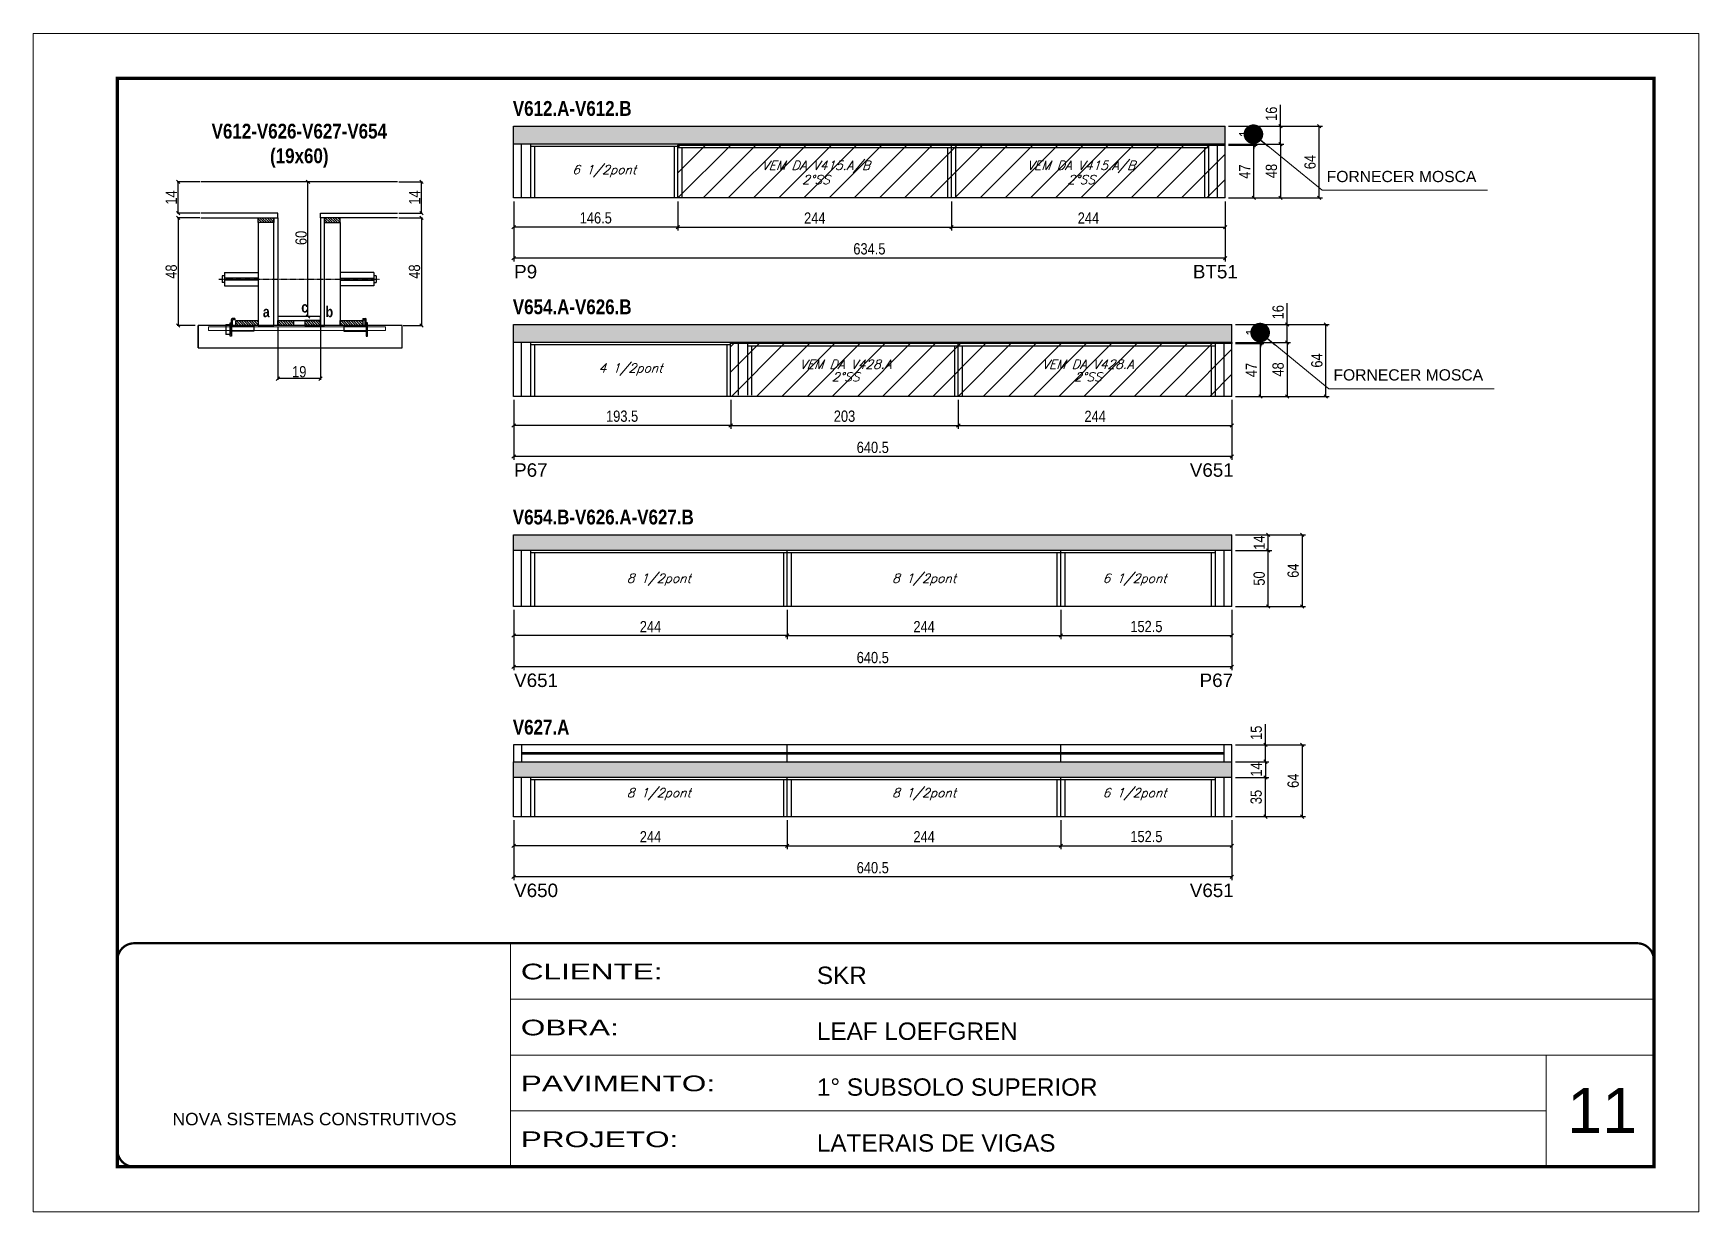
# Model space of a CAD drawing. Extents: x 3309 to 9590, y -2522 to 14608.
# Drawn here: x 6493 to 7978, y 11261 to 12311 of the extents above; entities that cross this region are included whole.
import ezdxf

# ---------------------------------------------------------------- set-up
doc = ezdxf.new("R2010")
doc.units = 0
for name, pattern in [('CONTINUO', [0]), ('DASHED', [0.75, 0.5, -0.25]), ('HIDDEN', [0.375, 0.25, -0.125])]:
    doc.linetypes.add(name, pattern=pattern)
for name, color, linetype in [('5', 5, 'Continuous'), ('barrote', 251, 'Continuous'), ('COTA', 241, 'Continuous'), ('detalhes', 4, 'Continuous'), ('NOMENCLATURA', 7, 'Continuous'), ('Painéis', 200, 'Continuous'), ('presilha', 1, 'Continuous'), ('SARR_2.2x10', 60, 'Continuous'), ('SARR_2.2x7', 40, 'Continuous'), ('SARR_3.5x7', 81, 'Continuous'), ('TENSOR', 3, 'Continuous'), ('texto', 7, 'Continuous')]:
    doc.layers.add(name, color=color, linetype=linetype)
for name, color, linetype, lineweight in [('CARIMBO', 255, 'Continuous', 9), ('CONCRETO', 251, 'Continuous', 25), ('Folhas', 255, 'Continuous', 9), ('Hachura', 251, 'Continuous', 9), ('SARRAFO DE PRESSAO', 251, 'DASHED', 9), ('SCO-___-LAJ', 2, 'Continuous', 0)]:
    doc.layers.add(name, color=color, linetype=linetype, lineweight=lineweight)
doc.styles.add('ARIAL', font='arial.ttf')
doc.styles.add('COTA TECNICA', font='techl___.ttf', dxfattribs={"height": 10})
doc.styles.add('COTA TECNICA 2X', font='techl___.ttf', dxfattribs={"height": 10})
doc.styles.add('Romans', font='romans.shx')
doc.styles.get("Standard").update_dxf_attribs({"font": 'arial.ttf'})
doc.styles.add('TECNICA', font='techb___.ttf', dxfattribs={"height": 10})
doc.styles.add('Tecnologia', font='')
doc.styles.get('Tecnologia').set_extended_font_data('Forgotten Futurist')
doc.dimstyles.new('3x', dxfattribs={"dimtxt": 10, "dimasz": 5, "dimexe": 7, "dimexo": 5, "dimgap": 4, "dimtad": 1, "dimdec": 4, "dimlfac": 0.333333, "dimdsep": 46, "dimtxsty": 'Standard', "dimblk": 'DOT', "dimcen": 0.09, "dimclrd": 1, "dimclre": 1, "dimclrt": 2, "dimadec": 0, "dimazin": 2, "dimtfac": 1, "dimtdec": 4, "dimtmove": 0, "dimatfit": 3, "dimldrblk": 'DOT', "dimfxl": 1, "dimtolj": 1, "dimtzin": 0, "dimlwd": 9, "dimlwe": 9, "dimarcsym": 0})
doc.dimstyles.new('PAINEL', dxfattribs={"dimtxt": 10, "dimasz": 3, "dimexe": 3, "dimexo": 3, "dimgap": 3, "dimtad": 1, "dimdec": 1, "dimzin": 12, "dimdsep": 46, "dimtxsty": 'COTA TECNICA', "dimblk1": 'OBLIQUE', "dimblk2": 'OBLIQUE', "dimsah": 1, "dimcen": 0.9, "dimclrd": 4, "dimclre": 4, "dimclrt": 240, "dimadec": 1, "dimazin": 3, "dimtfac": 1, "dimtdec": 1, "dimtmove": 0, "dimatfit": 3, "dimfxl": 1, "dimtolj": 1, "dimtzin": 12, "dimarcsym": 0})
doc.dimstyles.new('SECAO', dxfattribs={"dimscale": 0.333333, "dimtxt": 5, "dimasz": 9, "dimexe": 3, "dimexo": 3, "dimgap": 3, "dimtad": 1, "dimdec": 1, "dimlfac": 0.5, "dimzin": 12, "dimdsep": 46, "dimtxsty": 'COTA TECNICA 2X', "dimblk1": 'OBLIQUE', "dimblk2": 'OBLIQUE', "dimsah": 1, "dimcen": 0.9, "dimclrd": 4, "dimclre": 4, "dimclrt": 240, "dimadec": 1, "dimazin": 3, "dimtfac": 1, "dimtdec": 1, "dimtmove": 0, "dimatfit": 3, "dimfxl": 1, "dimtolj": 1, "dimtzin": 12, "dimarcsym": 0})
pattern_1 = [(135, (39946.551, -111461.7255), (-1.122532015, -1.122532015), [])]

msp = doc.modelspace()

# ---------------------------------------------------------------- texts
at = {"layer": '5', "linetype": 'Continuous'}
for s, p in [('P9', (6921.62, 12092.35, 0)), ('BT51', (7526.85, 12092.35, 0)), ('P67', (6921.62, 11915.58, 0)), ('V651', (7524.12, 11915.58, 0)), ('V651', (6921.62, 11728.23, 0)), ('P67', (7532.85, 11728.23, 0)), ('V650', (6921.62, 11541.04, 0)), ('V651', (7524.12, 11541.04, 0))]:
    msp.add_text(s, height=12, rotation=0.00004, dxfattribs=at).set_placement(p)
at = {"layer": 'CARIMBO', "style": 'ARIAL'}
for s, height, p in [('FORNECER MOSCA', 10, (7646.17, 12178.13, 0)), ('FORNECER MOSCA', 10, (7652.17, 12001.35, 0)), ('11', 40, (7860.73, 11330.85))]:
    msp.add_text(s, height=height, dxfattribs=at).set_placement(p)
at = {"layer": 'detalhes', "style": 'TECNICA'}
for s, p in [('a', (6697.54, 12057.81)), ('c', (6731.83, 12061.92)), ('b', (6753.51, 12057.79))]:
    msp.add_text(s, height=9.6, dxfattribs=at).set_placement(p)
at = {"layer": 'NOMENCLATURA', "style": 'TECNICA'}
for s, p in [('V612.A-V612.B', (6920.45, 12237.18, 0)), ('V654.A-V626.B', (6920.45, 12060.4, 0)), ('V654.B-V626.A-V627.B', (6920.45, 11873.05, 0)), ('V627.A', (6920.45, 11685.87, 0))]:
    msp.add_text(s, height=13.2, dxfattribs=at).set_placement(p)
at = {"layer": 'NOMENCLATURA', "insert": (6730.05, 12230.14), "char_height": 13.2, "attachment_point": 2, "style": 'TECNICA'}
msp.add_mtext_dynamic_manual_height_columns('V612-V626-V627-V654\\P(19x60)', width=300.2766, gutter_width=1, heights=[0], dxfattribs=at)
at = {"layer": 'texto', "color": 2, "char_height": 8, "attachment_point": 5, "style": 'Romans'}
for s, insert in [('{\\Q19;\\C256;6 1/2pont}', (7001.92, 12187.99, 0)), ('{\\Q19;\\C256;VEM DA V415.A/B}', (7190.67, 12191.67, 0)), ('{\\Q19;\\C256;VEM DA V415.A/B}', (7427.17, 12191.67, 0)), ('{\\Q19;\\C256;2°SS}', (7190.67, 12180.39, 0)), ('{\\Q19;\\C256;2°SS}', (7427.17, 12180.39, 0)), ('{\\Q19;\\C256;4 1/2pont}', (7025.42, 12011.21, 0)), ('{\\Q19;\\C256;VEM DA V428.A}', (7217.17, 12015.89, 0)), ('{\\Q19;\\C256;VEM DA V428.A}', (7433.17, 12015.89, 0)), ('{\\Q19;\\C256;2°SS}', (7217.17, 12004.61, 0)), ('{\\Q19;\\C256;2°SS}', (7433.17, 12004.61, 0)), ('{\\Q19;\\C256;8 1/2pont}', (7050.67, 11823.87, 0)), ('{\\Q19;\\C256;8 1/2pont}', (7287.17, 11823.87, 0)), ('{\\Q19;\\C256;6 1/2pont}', (7474.92, 11823.87, 0)), ('{\\Q19;\\C256;8 1/2pont}', (7050.67, 11632.68, 0)), ('{\\Q19;\\C256;8 1/2pont}', (7287.17, 11632.68, 0)), ('{\\Q19;\\C256;6 1/2pont}', (7474.92, 11632.68, 0))]:
    msp.add_mtext(s, dxfattribs=dict(at, insert=insert))

# ---------------------------------------------------------------- blocks, each defined once
blk = doc.blocks.new('9999999999')
at = {"color": 30, "linetype": 'CONTINUO'}
for p, q in [((98564.6, 34230.2), (98564.6, 34429.4)), ((98564.6, 34379.6), (99584, 34379.6)), ((98564.6, 34329.8), (99488, 34329.8)), ((99584, 34329.8), (99488, 34329.8)), ((99488, 34329.8), (99488, 34230.2)), ((98564.6, 34280), (99488, 34280))]:
    blk.add_line(p, q, dxfattribs=at)
at = {"color": 30, "linetype": 'CONTINUO', "const_width": 2}
blk.add_lwpolyline([(99584, 34230.2), (99584, 34414.4, 0.414214), (99569, 34429.4), (98229, 34429.4, 0.414214), (98214, 34414.4), (98214, 34245.2, 0.414214), (98229, 34230.2), (99584, 34230.2)], format="xyb", dxfattribs=at)
at = {"layer": 'Folhas'}
blk.add_lwpolyline([(98139, 34190.2), (99624, 34190.2), (99624, 35240.2), (98139, 35240.2)], close=True, dxfattribs=at)
at = {"layer": 'Folhas', "color": 30, "const_width": 3}
blk.add_lwpolyline([(98214, 34230.2), (99584, 34230.2), (99584, 35200.2), (98214, 35200.2)], close=True, dxfattribs=at)
at = {"color": 7, "linetype": 'Continuous', "ltscale": 5, "style": 'ARIAL'}
for s, height, p in [('SKR', 15.48, (98837.7, 34393.1)), ('LEAF LOEFGREN', 15.483, (98837.7, 34343.3)), ('1° SUBSOLO SUPERIOR', 15.483, (98837.7, 34293.5)), ('NOVA SISTEMAS CONSTRUTIVOS', 11.059, (98263.2, 34267.2)), ('LATERAIS DE VIGAS', 15.483, (98837.7, 34243.7))]:
    blk.add_text(s, height=height, dxfattribs=at).set_placement(p)
at = {"layer": 'Folhas', "color": 7, "style": 'Tecnologia', "width": 1.5}
for s, p in [('CLIENTE:', (98573.7, 34397.2)), ('OBRA:', (98573.7, 34347.3)), ('PAVIMENTO:', (98573.7, 34297.5)), ('PROJETO:', (98573.7, 34247.7))]:
    blk.add_text(s, height=14, dxfattribs=at).set_placement(p)
blk = doc.blocks.new('_Oblique')
at = {"color": 0, "linetype": 'ByBlock', "lineweight": -2}
blk.add_line((-0.5, -0.5), (0.5, 0.5), dxfattribs=at)
blk = doc.blocks.new('*D184')
at = {"layer": 'COTA', "color": 4, "lineweight": -2, "transparency": 16777216}
for p, q in [((6711, 12049.4), (6711, 12002)), ((6749, 12049.4), (6749, 12002)), ((6749, 12003), (6711, 12003))]:
    blk.add_line(p, q, dxfattribs=at)
at = {"layer": 'Defpoints', "color": 0, "transparency": 16777216}
for p in [(6711, 12050.4), (6749, 12050.4), (6711, 12003)]:
    blk.add_point(p, dxfattribs=at)
at = {"layer": 'COTA', "color": 4, "lineweight": -2, "transparency": 16777216, "xscale": 3, "yscale": 3, "zscale": 3, "rotation": 180}
blk.add_blockref('_Oblique', (6711, 12003), dxfattribs=at)
at = {"layer": 'COTA', "color": 4, "lineweight": -2, "transparency": 16777216, "xscale": 3, "yscale": 3, "zscale": 3}
blk.add_blockref('_Oblique', (6749, 12003), dxfattribs=at)
at = {"layer": 'COTA', "color": 240, "transparency": 16777216, "insert": (6730, 12009.1), "char_height": 10, "attachment_point": 5, "style": 'COTA TECNICA 2X'}
blk.add_mtext('\\A1;19', dxfattribs=at)
blk = doc.blocks.new('PRESILHA METÁLICA 1')
at = {"layer": 'presilha'}
for p, q in [((0, 13), (6, 13)), ((0, 13), (0, 0)), ((6, 0), (0, 0)), ((6, 15.5), (7.5, 15.5)), ((6, -2.5), (6, 15.5)), ((6, 13), (6, 0)), ((7.5, 10.6), (7.5, 19.9)), ((7.5, 15.5), (7.5, -2.5)), ((37.5, 4.1), (7.5, 4.1)), ((12, 21), (8.6, 21)), ((9, 11.6), (9, 18.9)), ((12, 19.5), (9.6, 19.5)), ((37.5, 11), (9.6, 11)), ((12, 21), (12, 19.5)), ((37.5, 11), (37.5, 4.1)), ((7.5, -2.5), (6, -2.5))]:
    blk.add_line(p, q, dxfattribs=at)
for centre, radius, start, end in [((8.6, 19.9), 1.14, 90, 180), ((9.6, 18.9), 0.57, 90, 180), ((9.6, 11.6), 0.57, 180, 270)]:
    blk.add_arc(centre, radius, start, end, dxfattribs=at)
blk = doc.blocks.new('PRESILHA METÁLICA 2')
at = {"layer": 'presilha'}
for p, q in [((-5.2, 23.5), (-5.2, 22)), ((-5.2, 23.5), (-1.9, 23.5)), ((-0.8, 14.6), (-0.8, 22.4)), ((-30.8, 13.5), (-30.8, 6.6)), ((-30.8, 13.5), (-2.8, 13.5)), ((-30.8, 6.6), (-0.8, 6.6)), ((-5.2, 22), (-2.8, 22)), ((-2.2, 14.1), (-2.2, 21.4)), ((0.8, 18), (-0.8, 18)), ((-0.8, 18), (-0.8, 0)), ((-0.8, 0), (0.8, 0)), ((0.8, 0), (0.8, 18))]:
    blk.add_line(p, q, dxfattribs=at)
for centre, radius, start, end in [((-1.9, 22.4), 1.14, 0, 90), ((-2.8, 21.4), 0.57, 0, 90), ((-2.8, 14.1), 0.57, 270, 0)]:
    blk.add_arc(centre, radius, start, end, dxfattribs=at)
blk = doc.blocks.new('*D185')
at = {"layer": 'COTA', "color": 4, "lineweight": -2, "transparency": 16777216}
for p, q in [((6641.3, 12146.4), (6621, 12146.4)), ((6622, 12146.4), (6622, 12050.4)), ((6637.2, 12050.4), (6621, 12050.4))]:
    blk.add_line(p, q, dxfattribs=at)
at = {"layer": 'Defpoints', "color": 0, "transparency": 16777216}
for p in [(6642.3, 12146.4), (6622, 12050.4), (6638.2, 12050.4)]:
    blk.add_point(p, dxfattribs=at)
at = {"layer": 'COTA', "color": 4, "lineweight": -2, "transparency": 16777216, "xscale": 3, "yscale": 3, "zscale": 3}
for p, rotation in [((6622, 12146.4), 90), ((6622, 12050.4), 270)]:
    blk.add_blockref('_Oblique', p, dxfattribs=dict(at, rotation=rotation))
at = {"layer": 'COTA', "color": 240, "transparency": 16777216, "insert": (6615.9, 12098.4), "char_height": 10, "attachment_point": 5, "rotation": 90, "style": 'COTA TECNICA 2X'}
blk.add_mtext('\\A1;48', dxfattribs=at)
blk = doc.blocks.new('*D186')
at = {"layer": 'COTA', "color": 4, "lineweight": -2, "transparency": 16777216}
for p, q in [((6818.7, 12146.4), (6839.9, 12146.4)), ((6838.9, 12146.4), (6838.9, 12050.4)), ((6822.8, 12050.4), (6839.9, 12050.4))]:
    blk.add_line(p, q, dxfattribs=at)
at = {"layer": 'Defpoints', "color": 0, "transparency": 16777216}
for p in [(6817.7, 12146.4), (6821.8, 12050.4), (6838.9, 12050.4)]:
    blk.add_point(p, dxfattribs=at)
at = {"layer": 'COTA', "color": 4, "lineweight": -2, "transparency": 16777216, "xscale": 3, "yscale": 3, "zscale": 3}
for p, rotation in [((6838.9, 12146.4), 90), ((6838.9, 12050.4), 270)]:
    blk.add_blockref('_Oblique', p, dxfattribs=dict(at, rotation=rotation))
at = {"layer": 'COTA', "color": 240, "transparency": 16777216, "insert": (6832.8, 12098.4), "char_height": 10, "attachment_point": 5, "rotation": 90, "style": 'COTA TECNICA 2X'}
blk.add_mtext('\\A1;48', dxfattribs=at)
blk = doc.blocks.new('*D187')
at = {"layer": 'COTA', "color": 4, "lineweight": -2, "transparency": 16777216}
for p, q in [((6748, 12178.4), (6736.8, 12178.4)), ((6737.8, 12058.4), (6737.8, 12178.4)), ((6748, 12058.4), (6736.8, 12058.4))]:
    blk.add_line(p, q, dxfattribs=at)
at = {"layer": 'Defpoints', "color": 0, "transparency": 16777216}
for p in [(6737.8, 12178.4), (6749, 12178.4), (6749, 12058.4)]:
    blk.add_point(p, dxfattribs=at)
at = {"layer": 'COTA', "color": 4, "lineweight": -2, "transparency": 16777216, "xscale": 3, "yscale": 3, "zscale": 3}
for p, rotation in [((6737.8, 12178.4), 90), ((6737.8, 12058.4), 270)]:
    blk.add_blockref('_Oblique', p, dxfattribs=dict(at, rotation=rotation))
at = {"layer": 'COTA', "color": 240, "transparency": 16777216, "insert": (6731.7, 12128.4), "char_height": 10, "attachment_point": 5, "rotation": 90, "style": 'COTA TECNICA 2X'}
blk.add_mtext('\\A1;60', dxfattribs=at)
blk = doc.blocks.new('*D188')
at = {"layer": 'COTA', "color": 4, "lineweight": -2, "transparency": 16777216}
for p, q in [((6818.7, 12178.4), (6839.9, 12178.4)), ((6838.9, 12150.4), (6838.9, 12178.4)), ((6818.7, 12150.4), (6839.9, 12150.4))]:
    blk.add_line(p, q, dxfattribs=at)
at = {"layer": 'Defpoints', "color": 0, "transparency": 16777216}
for p in [(6817.7, 12178.4), (6838.9, 12178.4), (6817.7, 12150.4)]:
    blk.add_point(p, dxfattribs=at)
at = {"layer": 'COTA', "color": 4, "lineweight": -2, "transparency": 16777216, "xscale": 3, "yscale": 3, "zscale": 3}
for p, rotation in [((6838.9, 12178.4), 90), ((6838.9, 12150.4), 270)]:
    blk.add_blockref('_Oblique', p, dxfattribs=dict(at, rotation=rotation))
at = {"layer": 'COTA', "color": 240, "transparency": 16777216, "insert": (6832.9, 12164.4), "char_height": 10, "attachment_point": 5, "rotation": 90, "style": 'COTA TECNICA 2X'}
blk.add_mtext('\\A1;14', dxfattribs=at)
blk = doc.blocks.new('*D189')
at = {"layer": 'COTA', "color": 4, "lineweight": -2, "transparency": 16777216}
for p, q in [((6641.3, 12178.4), (6621, 12178.4)), ((6622, 12150.4), (6622, 12178.4)), ((6641.3, 12150.4), (6621, 12150.4))]:
    blk.add_line(p, q, dxfattribs=at)
at = {"layer": 'Defpoints', "color": 0, "transparency": 16777216}
for p in [(6622, 12178.4), (6642.3, 12178.4), (6642.3, 12150.4)]:
    blk.add_point(p, dxfattribs=at)
at = {"layer": 'COTA', "color": 4, "lineweight": -2, "transparency": 16777216, "xscale": 3, "yscale": 3, "zscale": 3}
for p, rotation in [((6622, 12178.4), 90), ((6622, 12150.4), 270)]:
    blk.add_blockref('_Oblique', p, dxfattribs=dict(at, rotation=rotation))
at = {"layer": 'COTA', "color": 240, "transparency": 16777216, "insert": (6615.9, 12164.4), "char_height": 10, "attachment_point": 5, "rotation": 90, "style": 'COTA TECNICA 2X'}
blk.add_mtext('\\A1;14', dxfattribs=at)
blk = doc.blocks.new('*D190')
at = {"layer": 'COTA', "color": 4, "linetype": 'ByBlock', "lineweight": -2, "transparency": 16777216}
for p, q in [((6921.2, 12161), (6921.2, 12135.1)), ((7067.7, 12161), (7067.7, 12135.1)), ((7067.7, 12138.1), (6921.2, 12138.1))]:
    blk.add_line(p, q, dxfattribs=at)
at = {"layer": 'Defpoints', "color": 0, "linetype": 'ByBlock', "transparency": 16777216}
for p in [(6921.2, 12164), (7067.7, 12164), (6921.2, 12138.1)]:
    blk.add_point(p, dxfattribs=at)
at = {"layer": 'COTA', "color": 4, "linetype": 'ByBlock', "lineweight": -2, "transparency": 16777216, "xscale": 3, "yscale": 3, "zscale": 3, "rotation": 180}
blk.add_blockref('_Oblique', (6921.2, 12138.1), dxfattribs=at)
at = {"layer": 'COTA', "color": 4, "linetype": 'ByBlock', "lineweight": -2, "transparency": 16777216, "xscale": 3, "yscale": 3, "zscale": 3}
blk.add_blockref('_Oblique', (7067.7, 12138.1), dxfattribs=at)
at = {"layer": 'COTA', "color": 240, "linetype": 'ByBlock', "transparency": 16777216, "insert": (6994.4, 12146.2), "char_height": 10, "attachment_point": 5, "style": 'COTA TECNICA'}
blk.add_mtext('\\A1;146.5', dxfattribs=at)
blk = doc.blocks.new('*D193')
at = {"layer": 'COTA', "color": 4, "linetype": 'ByBlock', "lineweight": -2, "transparency": 16777216}
for p, q in [((6921.2, 12161), (6921.2, 12107.4)), ((7555.7, 12161), (7555.7, 12107.4)), ((7555.7, 12110.4), (6921.2, 12110.4))]:
    blk.add_line(p, q, dxfattribs=at)
at = {"layer": 'Defpoints', "color": 0, "linetype": 'ByBlock', "transparency": 16777216}
for p in [(6921.2, 12164), (7555.7, 12164), (6921.2, 12110.4)]:
    blk.add_point(p, dxfattribs=at)
at = {"layer": 'COTA', "color": 4, "linetype": 'ByBlock', "lineweight": -2, "transparency": 16777216, "xscale": 3, "yscale": 3, "zscale": 3, "rotation": 180}
blk.add_blockref('_Oblique', (6921.2, 12110.4), dxfattribs=at)
at = {"layer": 'COTA', "color": 4, "linetype": 'ByBlock', "lineweight": -2, "transparency": 16777216, "xscale": 3, "yscale": 3, "zscale": 3}
blk.add_blockref('_Oblique', (7555.7, 12110.4), dxfattribs=at)
at = {"layer": 'COTA', "color": 240, "linetype": 'ByBlock', "transparency": 16777216, "insert": (7238.4, 12118.6), "char_height": 10, "attachment_point": 5, "style": 'COTA TECNICA'}
blk.add_mtext('\\A1;634.5', dxfattribs=at)
blk = doc.blocks.new('*D191')
at = {"layer": 'COTA', "color": 4, "lineweight": -2, "transparency": 16777216}
for p, q in [((7067.7, 12161), (7067.7, 12135.1)), ((7311.7, 12161), (7311.7, 12135.1)), ((7067.7, 12138.1), (7311.7, 12138.1))]:
    blk.add_line(p, q, dxfattribs=at)
at = {"layer": 'Defpoints', "color": 0, "transparency": 16777216}
for p in [(7067.7, 12164, 0), (7311.7, 12164, 0), (7311.7, 12138.1)]:
    blk.add_point(p, dxfattribs=at)
at = {"layer": 'COTA', "color": 4, "lineweight": -2, "transparency": 16777216, "xscale": 3, "yscale": 3, "zscale": 3, "rotation": 180}
blk.add_blockref('_Oblique', (7067.7, 12138.1), dxfattribs=at)
at = {"layer": 'COTA', "color": 4, "lineweight": -2, "transparency": 16777216, "xscale": 3, "yscale": 3, "zscale": 3}
blk.add_blockref('_Oblique', (7311.7, 12138.1), dxfattribs=at)
at = {"layer": 'COTA', "color": 240, "transparency": 16777216, "insert": (7189.7, 12146.1), "char_height": 10, "attachment_point": 5, "style": 'COTA TECNICA'}
blk.add_mtext('\\A1;244', dxfattribs=at)
blk = doc.blocks.new('*D192')
at = {"layer": 'COTA', "color": 4, "lineweight": -2, "transparency": 16777216}
for p, q in [((7311.7, 12161), (7311.7, 12135.1)), ((7555.7, 12161), (7555.7, 12135.1)), ((7311.7, 12138.1), (7555.7, 12138.1))]:
    blk.add_line(p, q, dxfattribs=at)
at = {"layer": 'Defpoints', "color": 0, "transparency": 16777216}
for p in [(7311.7, 12164, 0), (7555.7, 12164, 0), (7555.7, 12138.1)]:
    blk.add_point(p, dxfattribs=at)
at = {"layer": 'COTA', "color": 4, "lineweight": -2, "transparency": 16777216, "xscale": 3, "yscale": 3, "zscale": 3, "rotation": 180}
blk.add_blockref('_Oblique', (7311.7, 12138.1), dxfattribs=at)
at = {"layer": 'COTA', "color": 4, "lineweight": -2, "transparency": 16777216, "xscale": 3, "yscale": 3, "zscale": 3}
blk.add_blockref('_Oblique', (7555.7, 12138.1), dxfattribs=at)
at = {"layer": 'COTA', "color": 240, "transparency": 16777216, "insert": (7433.7, 12146.1), "char_height": 10, "attachment_point": 5, "style": 'COTA TECNICA'}
blk.add_mtext('\\A1;244', dxfattribs=at)
blk = doc.blocks.new('*D194')
at = {"layer": 'COTA', "color": 4, "linetype": 'ByBlock', "lineweight": -2, "transparency": 16777216}
for p, q in [((6921.2, 11984.2), (6921.2, 11958.3)), ((7114.7, 11984.2), (7114.7, 11958.3)), ((7114.7, 11961.3), (6921.2, 11961.3))]:
    blk.add_line(p, q, dxfattribs=at)
at = {"layer": 'Defpoints', "color": 0, "linetype": 'ByBlock', "transparency": 16777216}
for p in [(6921.2, 11987.2), (7114.7, 11987.2), (6921.2, 11961.3)]:
    blk.add_point(p, dxfattribs=at)
at = {"layer": 'COTA', "color": 4, "linetype": 'ByBlock', "lineweight": -2, "transparency": 16777216, "xscale": 3, "yscale": 3, "zscale": 3, "rotation": 180}
blk.add_blockref('_Oblique', (6921.2, 11961.3), dxfattribs=at)
at = {"layer": 'COTA', "color": 4, "linetype": 'ByBlock', "lineweight": -2, "transparency": 16777216, "xscale": 3, "yscale": 3, "zscale": 3}
blk.add_blockref('_Oblique', (7114.7, 11961.3), dxfattribs=at)
at = {"layer": 'COTA', "color": 240, "linetype": 'ByBlock', "transparency": 16777216, "insert": (7017.9, 11969.5), "char_height": 10, "attachment_point": 5, "style": 'COTA TECNICA'}
blk.add_mtext('\\A1;193.5', dxfattribs=at)
blk = doc.blocks.new('*D196')
at = {"layer": 'COTA', "color": 4, "linetype": 'ByBlock', "lineweight": -2, "transparency": 16777216}
for p, q in [((6921.2, 11984.2), (6921.2, 11930.6)), ((7561.7, 11984.2), (7561.7, 11930.6)), ((7561.7, 11933.6), (6921.2, 11933.6))]:
    blk.add_line(p, q, dxfattribs=at)
at = {"layer": 'Defpoints', "color": 0, "linetype": 'ByBlock', "transparency": 16777216}
for p in [(6921.2, 11987.2), (7561.7, 11987.2), (6921.2, 11933.6)]:
    blk.add_point(p, dxfattribs=at)
at = {"layer": 'COTA', "color": 4, "linetype": 'ByBlock', "lineweight": -2, "transparency": 16777216, "xscale": 3, "yscale": 3, "zscale": 3, "rotation": 180}
blk.add_blockref('_Oblique', (6921.2, 11933.6), dxfattribs=at)
at = {"layer": 'COTA', "color": 4, "linetype": 'ByBlock', "lineweight": -2, "transparency": 16777216, "xscale": 3, "yscale": 3, "zscale": 3}
blk.add_blockref('_Oblique', (7561.7, 11933.6), dxfattribs=at)
at = {"layer": 'COTA', "color": 240, "linetype": 'ByBlock', "transparency": 16777216, "insert": (7241.4, 11941.7), "char_height": 10, "attachment_point": 5, "style": 'COTA TECNICA'}
blk.add_mtext('\\A1;640.5', dxfattribs=at)
blk = doc.blocks.new('*D195')
at = {"layer": 'COTA', "color": 4, "lineweight": -2, "transparency": 16777216}
for p, q in [((7114.7, 11984.2), (7114.7, 11958.3)), ((7317.7, 11984.2), (7317.7, 11958.3)), ((7114.7, 11961.3), (7317.7, 11961.3))]:
    blk.add_line(p, q, dxfattribs=at)
at = {"layer": 'Defpoints', "color": 0, "transparency": 16777216}
for p in [(7114.7, 11987.2, 0), (7317.7, 11987.2, 0), (7317.7, 11961.3)]:
    blk.add_point(p, dxfattribs=at)
at = {"layer": 'COTA', "color": 4, "lineweight": -2, "transparency": 16777216, "xscale": 3, "yscale": 3, "zscale": 3, "rotation": 180}
blk.add_blockref('_Oblique', (7114.7, 11961.3), dxfattribs=at)
at = {"layer": 'COTA', "color": 4, "lineweight": -2, "transparency": 16777216, "xscale": 3, "yscale": 3, "zscale": 3}
blk.add_blockref('_Oblique', (7317.7, 11961.3), dxfattribs=at)
at = {"layer": 'COTA', "color": 240, "transparency": 16777216, "insert": (7216.2, 11969.5), "char_height": 10, "attachment_point": 5, "style": 'COTA TECNICA'}
blk.add_mtext('\\A1;203', dxfattribs=at)
blk = doc.blocks.new('*D197')
at = {"layer": 'COTA', "color": 4, "lineweight": -2, "transparency": 16777216}
for p, q in [((7317.7, 11984.2), (7317.7, 11958.3)), ((7561.7, 11984.2), (7561.7, 11958.3)), ((7317.7, 11961.3), (7561.7, 11961.3))]:
    blk.add_line(p, q, dxfattribs=at)
at = {"layer": 'Defpoints', "color": 0, "transparency": 16777216}
for p in [(7317.7, 11987.2, 0), (7561.7, 11987.2, 0), (7561.7, 11961.3)]:
    blk.add_point(p, dxfattribs=at)
at = {"layer": 'COTA', "color": 4, "lineweight": -2, "transparency": 16777216, "xscale": 3, "yscale": 3, "zscale": 3, "rotation": 180}
blk.add_blockref('_Oblique', (7317.7, 11961.3), dxfattribs=at)
at = {"layer": 'COTA', "color": 4, "lineweight": -2, "transparency": 16777216, "xscale": 3, "yscale": 3, "zscale": 3}
blk.add_blockref('_Oblique', (7561.7, 11961.3), dxfattribs=at)
at = {"layer": 'COTA', "color": 240, "transparency": 16777216, "insert": (7439.7, 11969.4), "char_height": 10, "attachment_point": 5, "style": 'COTA TECNICA'}
blk.add_mtext('\\A1;244', dxfattribs=at)
blk = doc.blocks.new('*D198')
at = {"layer": 'COTA', "color": 4, "linetype": 'ByBlock', "lineweight": -2, "transparency": 16777216}
for p, q in [((6921.2, 11796.9), (6921.2, 11771)), ((7165.2, 11796.9), (7165.2, 11771)), ((7165.2, 11774), (6921.2, 11774))]:
    blk.add_line(p, q, dxfattribs=at)
at = {"layer": 'Defpoints', "color": 0, "linetype": 'ByBlock', "transparency": 16777216}
for p in [(6921.2, 11799.9), (7165.2, 11799.9), (6921.2, 11774)]:
    blk.add_point(p, dxfattribs=at)
at = {"layer": 'COTA', "color": 4, "linetype": 'ByBlock', "lineweight": -2, "transparency": 16777216, "xscale": 3, "yscale": 3, "zscale": 3, "rotation": 180}
blk.add_blockref('_Oblique', (6921.2, 11774), dxfattribs=at)
at = {"layer": 'COTA', "color": 4, "linetype": 'ByBlock', "lineweight": -2, "transparency": 16777216, "xscale": 3, "yscale": 3, "zscale": 3}
blk.add_blockref('_Oblique', (7165.2, 11774), dxfattribs=at)
at = {"layer": 'COTA', "color": 240, "linetype": 'ByBlock', "transparency": 16777216, "insert": (7043.2, 11782), "char_height": 10, "attachment_point": 5, "style": 'COTA TECNICA'}
blk.add_mtext('\\A1;244', dxfattribs=at)
blk = doc.blocks.new('*D201')
at = {"layer": 'COTA', "color": 4, "linetype": 'ByBlock', "lineweight": -2, "transparency": 16777216}
for p, q in [((6921.2, 11796.9), (6921.2, 11743.2)), ((7561.7, 11796.9), (7561.7, 11743.2)), ((7561.7, 11746.2), (6921.2, 11746.2))]:
    blk.add_line(p, q, dxfattribs=at)
at = {"layer": 'Defpoints', "color": 0, "linetype": 'ByBlock', "transparency": 16777216}
for p in [(6921.2, 11799.9), (7561.7, 11799.9), (6921.2, 11746.2)]:
    blk.add_point(p, dxfattribs=at)
at = {"layer": 'COTA', "color": 4, "linetype": 'ByBlock', "lineweight": -2, "transparency": 16777216, "xscale": 3, "yscale": 3, "zscale": 3, "rotation": 180}
blk.add_blockref('_Oblique', (6921.2, 11746.2), dxfattribs=at)
at = {"layer": 'COTA', "color": 4, "linetype": 'ByBlock', "lineweight": -2, "transparency": 16777216, "xscale": 3, "yscale": 3, "zscale": 3}
blk.add_blockref('_Oblique', (7561.7, 11746.2), dxfattribs=at)
at = {"layer": 'COTA', "color": 240, "linetype": 'ByBlock', "transparency": 16777216, "insert": (7241.4, 11754.4), "char_height": 10, "attachment_point": 5, "style": 'COTA TECNICA'}
blk.add_mtext('\\A1;640.5', dxfattribs=at)
blk = doc.blocks.new('*D202')
at = {"layer": 'COTA', "color": 4, "lineweight": -2, "transparency": 16777216}
for p, q in [((7564.7, 11849.9), (7597.1, 11849.9)), ((7594.1, 11799.9), (7594.1, 11849.9)), ((7564.7, 11799.9), (7597.1, 11799.9))]:
    blk.add_line(p, q, dxfattribs=at)
at = {"layer": 'Defpoints', "color": 0, "transparency": 16777216}
for p in [(7561.7, 11849.9), (7594.1, 11849.9), (7561.7, 11799.9)]:
    blk.add_point(p, dxfattribs=at)
at = {"layer": 'COTA', "color": 4, "lineweight": -2, "transparency": 16777216, "xscale": 3, "yscale": 3, "zscale": 3}
for p, rotation in [((7594.1, 11849.9), 90), ((7594.1, 11799.9), 270)]:
    blk.add_blockref('_Oblique', p, dxfattribs=dict(at, rotation=rotation))
at = {"layer": 'COTA', "color": 240, "transparency": 16777216, "insert": (7586, 11824.9), "char_height": 10, "attachment_point": 5, "rotation": 90, "style": 'COTA TECNICA'}
blk.add_mtext('\\A1;50', dxfattribs=at)
blk = doc.blocks.new('*D199')
at = {"layer": 'COTA', "color": 4, "lineweight": -2, "transparency": 16777216}
for p, q in [((7165.2, 11796.9), (7165.2, 11771)), ((7409.2, 11796.9), (7409.2, 11771)), ((7165.2, 11774), (7409.2, 11774))]:
    blk.add_line(p, q, dxfattribs=at)
at = {"layer": 'Defpoints', "color": 0, "transparency": 16777216}
for p in [(7165.2, 11799.9, 0), (7409.2, 11799.9, 0), (7409.2, 11774)]:
    blk.add_point(p, dxfattribs=at)
at = {"layer": 'COTA', "color": 4, "lineweight": -2, "transparency": 16777216, "xscale": 3, "yscale": 3, "zscale": 3, "rotation": 180}
blk.add_blockref('_Oblique', (7165.2, 11774), dxfattribs=at)
at = {"layer": 'COTA', "color": 4, "lineweight": -2, "transparency": 16777216, "xscale": 3, "yscale": 3, "zscale": 3}
blk.add_blockref('_Oblique', (7409.2, 11774), dxfattribs=at)
at = {"layer": 'COTA', "color": 240, "transparency": 16777216, "insert": (7287.2, 11782), "char_height": 10, "attachment_point": 5, "style": 'COTA TECNICA'}
blk.add_mtext('\\A1;244', dxfattribs=at)
blk = doc.blocks.new('*D203')
at = {"layer": 'COTA', "color": 4, "lineweight": -2, "transparency": 16777216}
for p, q in [((7564.7, 11863.9), (7597.1, 11863.9)), ((7594.1, 11849.9), (7594.1, 11863.9)), ((7564.7, 11849.9), (7597.1, 11849.9))]:
    blk.add_line(p, q, dxfattribs=at)
at = {"layer": 'Defpoints', "color": 0, "transparency": 16777216}
for p in [(7561.7, 11863.9, 0), (7594.1, 11863.9), (7561.7, 11849.9, 0)]:
    blk.add_point(p, dxfattribs=at)
at = {"layer": 'COTA', "color": 4, "lineweight": -2, "transparency": 16777216, "xscale": 3, "yscale": 3, "zscale": 3}
for p, rotation in [((7594.1, 11863.9), 90), ((7594.1, 11849.9), 270)]:
    blk.add_blockref('_Oblique', p, dxfattribs=dict(at, rotation=rotation))
at = {"layer": 'COTA', "color": 240, "transparency": 16777216, "insert": (7586, 11856.9), "char_height": 10, "attachment_point": 5, "rotation": 90, "style": 'COTA TECNICA'}
blk.add_mtext('\\A1;14', dxfattribs=at)
blk = doc.blocks.new('*D200')
at = {"layer": 'COTA', "color": 4, "lineweight": -2, "transparency": 16777216}
for p, q in [((7564.7, 11863.9), (7627.4, 11863.9)), ((7624.4, 11863.9), (7624.4, 11799.9)), ((7564.7, 11799.9), (7627.4, 11799.9))]:
    blk.add_line(p, q, dxfattribs=at)
at = {"layer": 'Defpoints', "color": 0, "transparency": 16777216}
for p in [(7561.7, 11863.9, 0), (7561.7, 11799.9, 0), (7624.4, 11799.9)]:
    blk.add_point(p, dxfattribs=at)
at = {"layer": 'COTA', "color": 4, "lineweight": -2, "transparency": 16777216, "xscale": 3, "yscale": 3, "zscale": 3}
for p, rotation in [((7624.4, 11863.9), 90), ((7624.4, 11799.9), 270)]:
    blk.add_blockref('_Oblique', p, dxfattribs=dict(at, rotation=rotation))
at = {"layer": 'COTA', "color": 240, "transparency": 16777216, "insert": (7616.3, 11831.9), "char_height": 10, "attachment_point": 5, "rotation": 90, "style": 'COTA TECNICA'}
blk.add_mtext('\\A1;64', dxfattribs=at)
blk = doc.blocks.new('*D204')
at = {"layer": 'COTA', "color": 4, "lineweight": -2, "transparency": 16777216}
for p, q in [((7409.2, 11796.9), (7409.2, 11771)), ((7561.7, 11796.9), (7561.7, 11771)), ((7409.2, 11774), (7561.7, 11774))]:
    blk.add_line(p, q, dxfattribs=at)
at = {"layer": 'Defpoints', "color": 0, "transparency": 16777216}
for p in [(7409.2, 11799.9, 0), (7561.7, 11799.9, 0), (7561.7, 11774)]:
    blk.add_point(p, dxfattribs=at)
at = {"layer": 'COTA', "color": 4, "lineweight": -2, "transparency": 16777216, "xscale": 3, "yscale": 3, "zscale": 3, "rotation": 180}
blk.add_blockref('_Oblique', (7409.2, 11774), dxfattribs=at)
at = {"layer": 'COTA', "color": 4, "lineweight": -2, "transparency": 16777216, "xscale": 3, "yscale": 3, "zscale": 3}
blk.add_blockref('_Oblique', (7561.7, 11774), dxfattribs=at)
at = {"layer": 'COTA', "color": 240, "transparency": 16777216, "insert": (7485.4, 11782.1), "char_height": 10, "attachment_point": 5, "style": 'COTA TECNICA'}
blk.add_mtext('\\A1;152.5', dxfattribs=at)
blk = doc.blocks.new('*D205')
at = {"layer": 'COTA', "color": 4, "linetype": 'ByBlock', "lineweight": -2, "transparency": 16777216}
for p, q in [((6921.2, 11609.7), (6921.2, 11583.8)), ((7165.2, 11609.7), (7165.2, 11583.8)), ((7165.2, 11586.8), (6921.2, 11586.8))]:
    blk.add_line(p, q, dxfattribs=at)
at = {"layer": 'Defpoints', "color": 0, "linetype": 'ByBlock', "transparency": 16777216}
for p in [(6921.2, 11612.7), (7165.2, 11612.7), (6921.2, 11586.8)]:
    blk.add_point(p, dxfattribs=at)
at = {"layer": 'COTA', "color": 4, "linetype": 'ByBlock', "lineweight": -2, "transparency": 16777216, "xscale": 3, "yscale": 3, "zscale": 3, "rotation": 180}
blk.add_blockref('_Oblique', (6921.2, 11586.8), dxfattribs=at)
at = {"layer": 'COTA', "color": 4, "linetype": 'ByBlock', "lineweight": -2, "transparency": 16777216, "xscale": 3, "yscale": 3, "zscale": 3}
blk.add_blockref('_Oblique', (7165.2, 11586.8), dxfattribs=at)
at = {"layer": 'COTA', "color": 240, "linetype": 'ByBlock', "transparency": 16777216, "insert": (7043.2, 11594.8), "char_height": 10, "attachment_point": 5, "style": 'COTA TECNICA'}
blk.add_mtext('\\A1;244', dxfattribs=at)
blk = doc.blocks.new('*D208')
at = {"layer": 'COTA', "color": 4, "linetype": 'ByBlock', "lineweight": -2, "transparency": 16777216}
for p, q in [((6921.2, 11609.7), (6921.2, 11556.1)), ((7561.7, 11609.7), (7561.7, 11556.1)), ((7561.7, 11559.1), (6921.2, 11559.1))]:
    blk.add_line(p, q, dxfattribs=at)
at = {"layer": 'Defpoints', "color": 0, "linetype": 'ByBlock', "transparency": 16777216}
for p in [(6921.2, 11612.7), (7561.7, 11612.7), (6921.2, 11559.1)]:
    blk.add_point(p, dxfattribs=at)
at = {"layer": 'COTA', "color": 4, "linetype": 'ByBlock', "lineweight": -2, "transparency": 16777216, "xscale": 3, "yscale": 3, "zscale": 3, "rotation": 180}
blk.add_blockref('_Oblique', (6921.2, 11559.1), dxfattribs=at)
at = {"layer": 'COTA', "color": 4, "linetype": 'ByBlock', "lineweight": -2, "transparency": 16777216, "xscale": 3, "yscale": 3, "zscale": 3}
blk.add_blockref('_Oblique', (7561.7, 11559.1), dxfattribs=at)
at = {"layer": 'COTA', "color": 240, "linetype": 'ByBlock', "transparency": 16777216, "insert": (7241.4, 11567.2), "char_height": 10, "attachment_point": 5, "style": 'COTA TECNICA'}
blk.add_mtext('\\A1;640.5', dxfattribs=at)
blk = doc.blocks.new('*D206')
at = {"layer": 'COTA', "color": 4, "lineweight": -2, "transparency": 16777216}
for p, q in [((7165.2, 11609.7), (7165.2, 11583.8)), ((7409.2, 11609.7), (7409.2, 11583.8)), ((7165.2, 11586.8), (7409.2, 11586.8))]:
    blk.add_line(p, q, dxfattribs=at)
at = {"layer": 'Defpoints', "color": 0, "transparency": 16777216}
for p in [(7165.2, 11612.7, 0), (7409.2, 11612.7, 0), (7409.2, 11586.8)]:
    blk.add_point(p, dxfattribs=at)
at = {"layer": 'COTA', "color": 4, "lineweight": -2, "transparency": 16777216, "xscale": 3, "yscale": 3, "zscale": 3, "rotation": 180}
blk.add_blockref('_Oblique', (7165.2, 11586.8), dxfattribs=at)
at = {"layer": 'COTA', "color": 4, "lineweight": -2, "transparency": 16777216, "xscale": 3, "yscale": 3, "zscale": 3}
blk.add_blockref('_Oblique', (7409.2, 11586.8), dxfattribs=at)
at = {"layer": 'COTA', "color": 240, "transparency": 16777216, "insert": (7287.2, 11594.8), "char_height": 10, "attachment_point": 5, "style": 'COTA TECNICA'}
blk.add_mtext('\\A1;244', dxfattribs=at)
blk = doc.blocks.new('*D207')
at = {"layer": 'COTA', "color": 4, "lineweight": -2, "transparency": 16777216}
for p, q in [((7564.7, 11676.7), (7627.4, 11676.7)), ((7624.4, 11676.7), (7624.4, 11612.7)), ((7564.7, 11612.7), (7627.4, 11612.7))]:
    blk.add_line(p, q, dxfattribs=at)
at = {"layer": 'Defpoints', "color": 0, "transparency": 16777216}
for p in [(7561.7, 11676.7, 0), (7561.7, 11612.7, 0), (7624.4, 11612.7)]:
    blk.add_point(p, dxfattribs=at)
at = {"layer": 'COTA', "color": 4, "lineweight": -2, "transparency": 16777216, "xscale": 3, "yscale": 3, "zscale": 3}
for p, rotation in [((7624.4, 11676.7), 90), ((7624.4, 11612.7), 270)]:
    blk.add_blockref('_Oblique', p, dxfattribs=dict(at, rotation=rotation))
at = {"layer": 'COTA', "color": 240, "transparency": 16777216, "insert": (7616.3, 11644.7), "char_height": 10, "attachment_point": 5, "rotation": 90, "style": 'COTA TECNICA'}
blk.add_mtext('\\A1;64', dxfattribs=at)
blk = doc.blocks.new('*D209')
at = {"layer": 'COTA', "color": 4, "lineweight": -2, "transparency": 16777216}
for p, q in [((7409.2, 11609.7), (7409.2, 11583.8)), ((7561.7, 11609.7), (7561.7, 11583.8)), ((7409.2, 11586.8), (7561.7, 11586.8))]:
    blk.add_line(p, q, dxfattribs=at)
at = {"layer": 'Defpoints', "color": 0, "transparency": 16777216}
for p in [(7409.2, 11612.7, 0), (7561.7, 11612.7, 0), (7561.7, 11586.8)]:
    blk.add_point(p, dxfattribs=at)
at = {"layer": 'COTA', "color": 4, "lineweight": -2, "transparency": 16777216, "xscale": 3, "yscale": 3, "zscale": 3, "rotation": 180}
blk.add_blockref('_Oblique', (7409.2, 11586.8), dxfattribs=at)
at = {"layer": 'COTA', "color": 4, "lineweight": -2, "transparency": 16777216, "xscale": 3, "yscale": 3, "zscale": 3}
blk.add_blockref('_Oblique', (7561.7, 11586.8), dxfattribs=at)
at = {"layer": 'COTA', "color": 240, "transparency": 16777216, "insert": (7485.4, 11594.9), "char_height": 10, "attachment_point": 5, "style": 'COTA TECNICA'}
blk.add_mtext('\\A1;152.5', dxfattribs=at)
blk = doc.blocks.new('*D210')
at = {"layer": 'COTA', "color": 4, "lineweight": -2, "transparency": 16777216}
for p, q in [((7564.7, 11647.7), (7594.5, 11647.7)), ((7591.5, 11612.7), (7591.5, 11647.7)), ((7564.7, 11612.7), (7594.5, 11612.7))]:
    blk.add_line(p, q, dxfattribs=at)
at = {"layer": 'Defpoints', "color": 0, "transparency": 16777216}
for p in [(7561.7, 11647.7, 0), (7591.5, 11647.7), (7561.7, 11612.7, 0)]:
    blk.add_point(p, dxfattribs=at)
at = {"layer": 'COTA', "color": 4, "lineweight": -2, "transparency": 16777216, "xscale": 3, "yscale": 3, "zscale": 3}
for p, rotation in [((7591.5, 11647.7), 90), ((7591.5, 11612.7), 270)]:
    blk.add_blockref('_Oblique', p, dxfattribs=dict(at, rotation=rotation))
at = {"layer": 'COTA', "color": 240, "transparency": 16777216, "insert": (7583.3, 11630.2), "char_height": 10, "attachment_point": 5, "rotation": 90, "style": 'COTA TECNICA'}
blk.add_mtext('\\A1;35', dxfattribs=at)
blk = doc.blocks.new('*D211')
at = {"layer": 'COTA', "color": 4, "lineweight": -2, "transparency": 16777216}
for p, q in [((7591.5, 11676.7), (7591.5, 11695.1)), ((7564.7, 11676.7), (7594.5, 11676.7)), ((7591.5, 11661.7), (7591.5, 11676.7)), ((7564.7, 11661.7), (7594.5, 11661.7))]:
    blk.add_line(p, q, dxfattribs=at)
at = {"layer": 'Defpoints', "color": 0, "transparency": 16777216}
for p in [(7561.7, 11676.7, 0), (7591.5, 11676.7), (7561.7, 11661.7, 0)]:
    blk.add_point(p, dxfattribs=at)
at = {"layer": 'COTA', "color": 4, "lineweight": -2, "transparency": 16777216, "xscale": 3, "yscale": 3, "zscale": 3}
for p, rotation in [((7591.5, 11676.7), 90), ((7591.5, 11661.7), 270)]:
    blk.add_blockref('_Oblique', p, dxfattribs=dict(at, rotation=rotation))
at = {"layer": 'COTA', "color": 240, "transparency": 16777216, "insert": (7583.4, 11687.4), "char_height": 10, "attachment_point": 5, "rotation": 90, "style": 'COTA TECNICA'}
blk.add_mtext('\\A1;15', dxfattribs=at)
blk = doc.blocks.new('*D212')
at = {"layer": 'COTA', "color": 4, "lineweight": -2, "transparency": 16777216}
for p, q in [((7564.7, 11661.7), (7594.5, 11661.7)), ((7591.5, 11661.7), (7591.5, 11647.7)), ((7564.7, 11647.7), (7594.5, 11647.7))]:
    blk.add_line(p, q, dxfattribs=at)
at = {"layer": 'Defpoints', "color": 0, "transparency": 16777216}
for p in [(7561.7, 11661.7, 0), (7561.7, 11647.7, 0), (7591.5, 11647.7)]:
    blk.add_point(p, dxfattribs=at)
at = {"layer": 'COTA', "color": 4, "lineweight": -2, "transparency": 16777216, "xscale": 3, "yscale": 3, "zscale": 3}
for p, rotation in [((7591.5, 11661.7), 90), ((7591.5, 11647.7), 270)]:
    blk.add_blockref('_Oblique', p, dxfattribs=dict(at, rotation=rotation))
at = {"layer": 'COTA', "color": 240, "transparency": 16777216, "insert": (7583.4, 11654.7), "char_height": 10, "attachment_point": 5, "rotation": 90, "style": 'COTA TECNICA'}
blk.add_mtext('\\A1;14', dxfattribs=at)
blk = doc.blocks.new('*D1278')
at = {"layer": 'COTA', "color": 4, "lineweight": -2, "transparency": 16777216}
for p, q in [((7558.7, 12212), (7608, 12212)), ((7605, 12212), (7605, 12164)), ((7558.7, 12164), (7608, 12164))]:
    blk.add_line(p, q, dxfattribs=at)
at = {"layer": 'Defpoints', "color": 0, "transparency": 16777216}
for p in [(7555.7, 12212, 0), (7555.7, 12164, 0), (7605, 12164)]:
    blk.add_point(p, dxfattribs=at)
at = {"layer": 'COTA', "color": 4, "lineweight": -2, "transparency": 16777216, "xscale": 3, "yscale": 3, "zscale": 3}
for p, rotation in [((7605, 12212), 90), ((7605, 12164), 270)]:
    blk.add_blockref('_Oblique', p, dxfattribs=dict(at, rotation=rotation))
at = {"layer": 'COTA', "color": 240, "transparency": 16777216, "insert": (7596.9, 12188), "char_height": 10, "attachment_point": 5, "rotation": 90, "style": 'COTA TECNICA'}
blk.add_mtext('\\A1;48', dxfattribs=at)
blk = doc.blocks.new('*D1279')
at = {"layer": 'COTA', "color": 4, "lineweight": -2, "transparency": 16777216}
for p, q in [((7605, 12228), (7605, 12247)), ((7558.7, 12228), (7608, 12228)), ((7605, 12212), (7605, 12228)), ((7558.7, 12212), (7608, 12212))]:
    blk.add_line(p, q, dxfattribs=at)
at = {"layer": 'Defpoints', "color": 0, "transparency": 16777216}
for p in [(7555.7, 12228, 0), (7605, 12228), (7555.7, 12212, 0)]:
    blk.add_point(p, dxfattribs=at)
at = {"layer": 'COTA', "color": 4, "lineweight": -2, "transparency": 16777216, "xscale": 3, "yscale": 3, "zscale": 3}
for p, rotation in [((7605, 12228), 90), ((7605, 12212), 270)]:
    blk.add_blockref('_Oblique', p, dxfattribs=dict(at, rotation=rotation))
at = {"layer": 'COTA', "color": 240, "transparency": 16777216, "insert": (7596.9, 12239), "char_height": 10, "attachment_point": 5, "rotation": 90, "style": 'COTA TECNICA'}
blk.add_mtext('\\A1;16', dxfattribs=at)
blk = doc.blocks.new('*D1280')
at = {"layer": 'COTA', "color": 4, "lineweight": -2, "transparency": 16777216}
for p, q in [((7558.7, 12228), (7642.5, 12228)), ((7639.5, 12164), (7639.5, 12228)), ((7558.7, 12164), (7642.5, 12164))]:
    blk.add_line(p, q, dxfattribs=at)
at = {"layer": 'Defpoints', "color": 0, "transparency": 16777216}
for p in [(7555.7, 12228, 0), (7639.5, 12228), (7555.7, 12164, 0)]:
    blk.add_point(p, dxfattribs=at)
at = {"layer": 'COTA', "color": 4, "lineweight": -2, "transparency": 16777216, "xscale": 3, "yscale": 3, "zscale": 3}
for p, rotation in [((7639.5, 12228), 90), ((7639.5, 12164), 270)]:
    blk.add_blockref('_Oblique', p, dxfattribs=dict(at, rotation=rotation))
at = {"layer": 'COTA', "color": 240, "transparency": 16777216, "insert": (7631.4, 12196), "char_height": 10, "attachment_point": 5, "rotation": 90, "style": 'COTA TECNICA'}
blk.add_mtext('\\A1;64', dxfattribs=at)
blk = doc.blocks.new('*D1281')
at = {"layer": 'COTA', "color": 4, "lineweight": -2, "transparency": 16777216}
for p, q in [((7605, 12228), (7605, 12247)), ((7558.7, 12228), (7608, 12228)), ((7605, 12212), (7605, 12228)), ((7558.7, 12212), (7608, 12212))]:
    blk.add_line(p, q, dxfattribs=at)
at = {"layer": 'Defpoints', "color": 0, "transparency": 16777216}
for p in [(7555.7, 12228, 0), (7605, 12228), (7555.7, 12212, 0)]:
    blk.add_point(p, dxfattribs=at)
at = {"layer": 'COTA', "color": 4, "lineweight": -2, "transparency": 16777216, "xscale": 3, "yscale": 3, "zscale": 3}
for p, rotation in [((7605, 12228), 90), ((7605, 12212), 270)]:
    blk.add_blockref('_Oblique', p, dxfattribs=dict(at, rotation=rotation))
at = {"layer": 'COTA', "color": 240, "transparency": 16777216, "insert": (7596.9, 12239), "char_height": 10, "attachment_point": 5, "rotation": 90, "style": 'COTA TECNICA'}
blk.add_mtext('\\A1;16', dxfattribs=at)
blk = doc.blocks.new('_Dot')
at = {"color": 0, "linetype": 'ByBlock', "lineweight": -2}
blk.add_line((-0.5, 0), (-1, 0), dxfattribs=at)
at = {"color": 0, "linetype": 'ByBlock', "const_width": 0.5}
blk.add_lwpolyline([(-0.25, 0, 1), (0.25, 0, 1)], format="xyb", close=True, dxfattribs=at)
blk = doc.blocks.new('*D1282')
at = {"layer": 'COTA', "color": 4, "lineweight": -2, "transparency": 16777216}
for p, q in [((7558.7, 12211), (7584.1, 12211)), ((7581.1, 12164), (7581.1, 12211)), ((7558.7, 12164), (7584.1, 12164))]:
    blk.add_line(p, q, dxfattribs=at)
at = {"layer": 'Defpoints', "color": 0, "transparency": 16777216}
for p in [(7555.7, 12211, 0), (7581.1, 12211), (7555.7, 12164, 0)]:
    blk.add_point(p, dxfattribs=at)
at = {"layer": 'COTA', "color": 4, "lineweight": -2, "transparency": 16777216, "xscale": 3, "yscale": 3, "zscale": 3}
for p, rotation in [((7581.1, 12211), 90), ((7581.1, 12164), 270)]:
    blk.add_blockref('_Oblique', p, dxfattribs=dict(at, rotation=rotation))
at = {"layer": 'COTA', "color": 240, "transparency": 16777216, "insert": (7573, 12187.5), "char_height": 10, "attachment_point": 5, "rotation": 90, "style": 'COTA TECNICA'}
blk.add_mtext('\\A1;47', dxfattribs=at)
blk = doc.blocks.new('*D1283')
at = {"layer": 'COTA', "color": 4, "lineweight": -2, "transparency": 16777216}
for p, q in [((7581.1, 12212), (7581.1, 12224.6)), ((7558.7, 12212), (7584.1, 12212)), ((7558.7, 12211), (7584.1, 12211)), ((7581.1, 12211), (7581.1, 12212)), ((7581.1, 12211), (7581.1, 12208))]:
    blk.add_line(p, q, dxfattribs=at)
at = {"layer": 'Defpoints', "color": 0, "transparency": 16777216}
for p in [(7555.7, 12212, 0), (7555.7, 12211, 0), (7581.1, 12212)]:
    blk.add_point(p, dxfattribs=at)
at = {"layer": 'COTA', "color": 4, "lineweight": -2, "transparency": 16777216, "xscale": 3, "yscale": 3, "zscale": 3}
for p, rotation in [((7581.1, 12212), 270), ((7581.1, 12211), 90)]:
    blk.add_blockref('_Oblique', p, dxfattribs=dict(at, rotation=rotation))
at = {"layer": 'COTA', "color": 240, "transparency": 16777216, "insert": (7573.1, 12221.3), "char_height": 10, "attachment_point": 5, "rotation": 90, "style": 'COTA TECNICA'}
blk.add_mtext('\\A1;1', dxfattribs=at)
blk = doc.blocks.new('*D1284')
at = {"layer": 'COTA', "color": 4, "lineweight": -2, "transparency": 16777216}
for p, q in [((7564.7, 12035.2), (7614, 12035.2)), ((7611, 12035.2), (7611, 11987.2)), ((7564.7, 11987.2), (7614, 11987.2))]:
    blk.add_line(p, q, dxfattribs=at)
at = {"layer": 'Defpoints', "color": 0, "transparency": 16777216}
for p in [(7561.7, 12035.2, 0), (7561.7, 11987.2, 0), (7611, 11987.2)]:
    blk.add_point(p, dxfattribs=at)
at = {"layer": 'COTA', "color": 4, "lineweight": -2, "transparency": 16777216, "xscale": 3, "yscale": 3, "zscale": 3}
for p, rotation in [((7611, 12035.2), 90), ((7611, 11987.2), 270)]:
    blk.add_blockref('_Oblique', p, dxfattribs=dict(at, rotation=rotation))
at = {"layer": 'COTA', "color": 240, "transparency": 16777216, "insert": (7602.9, 12011.2), "char_height": 10, "attachment_point": 5, "rotation": 90, "style": 'COTA TECNICA'}
blk.add_mtext('\\A1;48', dxfattribs=at)
blk = doc.blocks.new('*D1285')
at = {"layer": 'COTA', "color": 4, "lineweight": -2, "transparency": 16777216}
for p, q in [((7611, 12051.2), (7611, 12070.2)), ((7564.7, 12051.2), (7614, 12051.2)), ((7611, 12035.2), (7611, 12051.2)), ((7564.7, 12035.2), (7614, 12035.2))]:
    blk.add_line(p, q, dxfattribs=at)
at = {"layer": 'Defpoints', "color": 0, "transparency": 16777216}
for p in [(7561.7, 12051.2, 0), (7611, 12051.2), (7561.7, 12035.2, 0)]:
    blk.add_point(p, dxfattribs=at)
at = {"layer": 'COTA', "color": 4, "lineweight": -2, "transparency": 16777216, "xscale": 3, "yscale": 3, "zscale": 3}
for p, rotation in [((7611, 12051.2), 90), ((7611, 12035.2), 270)]:
    blk.add_blockref('_Oblique', p, dxfattribs=dict(at, rotation=rotation))
at = {"layer": 'COTA', "color": 240, "transparency": 16777216, "insert": (7602.9, 12062.2), "char_height": 10, "attachment_point": 5, "rotation": 90, "style": 'COTA TECNICA'}
blk.add_mtext('\\A1;16', dxfattribs=at)
blk = doc.blocks.new('*D1286')
at = {"layer": 'COTA', "color": 4, "lineweight": -2, "transparency": 16777216}
for p, q in [((7564.7, 12051.2), (7648.5, 12051.2)), ((7645.5, 11987.2), (7645.5, 12051.2)), ((7564.7, 11987.2), (7648.5, 11987.2))]:
    blk.add_line(p, q, dxfattribs=at)
at = {"layer": 'Defpoints', "color": 0, "transparency": 16777216}
for p in [(7561.7, 12051.2, 0), (7645.5, 12051.2), (7561.7, 11987.2, 0)]:
    blk.add_point(p, dxfattribs=at)
at = {"layer": 'COTA', "color": 4, "lineweight": -2, "transparency": 16777216, "xscale": 3, "yscale": 3, "zscale": 3}
for p, rotation in [((7645.5, 12051.2), 90), ((7645.5, 11987.2), 270)]:
    blk.add_blockref('_Oblique', p, dxfattribs=dict(at, rotation=rotation))
at = {"layer": 'COTA', "color": 240, "transparency": 16777216, "insert": (7637.4, 12019.2), "char_height": 10, "attachment_point": 5, "rotation": 90, "style": 'COTA TECNICA'}
blk.add_mtext('\\A1;64', dxfattribs=at)
blk = doc.blocks.new('*D1287')
at = {"layer": 'COTA', "color": 4, "lineweight": -2, "transparency": 16777216}
for p, q in [((7611, 12051.2), (7611, 12070.2)), ((7564.7, 12051.2), (7614, 12051.2)), ((7611, 12035.2), (7611, 12051.2)), ((7564.7, 12035.2), (7614, 12035.2))]:
    blk.add_line(p, q, dxfattribs=at)
at = {"layer": 'Defpoints', "color": 0, "transparency": 16777216}
for p in [(7561.7, 12051.2, 0), (7611, 12051.2), (7561.7, 12035.2, 0)]:
    blk.add_point(p, dxfattribs=at)
at = {"layer": 'COTA', "color": 4, "lineweight": -2, "transparency": 16777216, "xscale": 3, "yscale": 3, "zscale": 3}
for p, rotation in [((7611, 12051.2), 90), ((7611, 12035.2), 270)]:
    blk.add_blockref('_Oblique', p, dxfattribs=dict(at, rotation=rotation))
at = {"layer": 'COTA', "color": 240, "transparency": 16777216, "insert": (7602.9, 12062.2), "char_height": 10, "attachment_point": 5, "rotation": 90, "style": 'COTA TECNICA'}
blk.add_mtext('\\A1;16', dxfattribs=at)
blk = doc.blocks.new('*D1288')
at = {"layer": 'COTA', "color": 4, "lineweight": -2, "transparency": 16777216}
for p, q in [((7564.7, 12034.2), (7590.1, 12034.2)), ((7587.1, 11987.2), (7587.1, 12034.2)), ((7564.7, 11987.2), (7590.1, 11987.2))]:
    blk.add_line(p, q, dxfattribs=at)
at = {"layer": 'Defpoints', "color": 0, "transparency": 16777216}
for p in [(7561.7, 12034.2, 0), (7587.1, 12034.2), (7561.7, 11987.2, 0)]:
    blk.add_point(p, dxfattribs=at)
at = {"layer": 'COTA', "color": 4, "lineweight": -2, "transparency": 16777216, "xscale": 3, "yscale": 3, "zscale": 3}
for p, rotation in [((7587.1, 12034.2), 90), ((7587.1, 11987.2), 270)]:
    blk.add_blockref('_Oblique', p, dxfattribs=dict(at, rotation=rotation))
at = {"layer": 'COTA', "color": 240, "transparency": 16777216, "insert": (7579, 12010.7), "char_height": 10, "attachment_point": 5, "rotation": 90, "style": 'COTA TECNICA'}
blk.add_mtext('\\A1;47', dxfattribs=at)
blk = doc.blocks.new('*D1289')
at = {"layer": 'COTA', "color": 4, "lineweight": -2, "transparency": 16777216}
for p, q in [((7587.1, 12035.2), (7587.1, 12047.8)), ((7564.7, 12035.2), (7590.1, 12035.2)), ((7564.7, 12034.2), (7590.1, 12034.2)), ((7587.1, 12034.2), (7587.1, 12035.2)), ((7587.1, 12034.2), (7587.1, 12031.2))]:
    blk.add_line(p, q, dxfattribs=at)
at = {"layer": 'Defpoints', "color": 0, "transparency": 16777216}
for p in [(7561.7, 12035.2, 0), (7561.7, 12034.2, 0), (7587.1, 12035.2)]:
    blk.add_point(p, dxfattribs=at)
at = {"layer": 'COTA', "color": 4, "lineweight": -2, "transparency": 16777216, "xscale": 3, "yscale": 3, "zscale": 3}
for p, rotation in [((7587.1, 12035.2), 270), ((7587.1, 12034.2), 90)]:
    blk.add_blockref('_Oblique', p, dxfattribs=dict(at, rotation=rotation))
at = {"layer": 'COTA', "color": 240, "transparency": 16777216, "insert": (7579.1, 12044.5), "char_height": 10, "attachment_point": 5, "rotation": 90, "style": 'COTA TECNICA'}
blk.add_mtext('\\A1;1', dxfattribs=at)

# ---------------------------------------------------------------- dimensions: what is measured, and where the dimension line sits
at = {"layer": 'COTA'}
for base, p1, p2, dimstyle, picture, middle in [((7604.99, 12227.99, 0), (7555.67, 12211.99, 0), (7555.67, 12227.99, 0), 'PAINEL', '*D1279', (7596.89, 12239, 0)), ((7604.99, 12227.99, 0), (7555.67, 12211.99, 0), (7555.67, 12227.99, 0), 'PAINEL', '*D1281', (7596.89, 12239, 0)), ((7639.51, 12227.99, 0), (7555.67, 12163.99, 0), (7555.67, 12227.99, 0), 'PAINEL', '*D1280', (7631.41, 12195.99, 0)), ((7581.11, 12211.99, 0), (7555.67, 12210.99, 0), (7555.67, 12211.99, 0), 'PAINEL', '*D1283', (7573.05, 12221.28, 0)), ((7604.99, 12163.99, 0), (7555.67, 12211.99, 0), (7555.67, 12163.99, 0), 'PAINEL', '*D1278', (7596.9, 12187.99, 0)), ((7581.11, 12210.99, 0), (7555.67, 12163.99, 0), (7555.67, 12210.99, 0), 'PAINEL', '*D1282', (7573.04, 12187.49, 0)), ((6621.97, 12178.44), (6642.31, 12150.44), (6642.31, 12178.44), 'SECAO', '*D189', (6615.89, 12164.44)), ((6838.93, 12178.44), (6817.71, 12150.44), (6817.71, 12178.44), 'SECAO', '*D188', (6832.86, 12164.44)), ((6621.97, 12050.44, 0), (6642.31, 12146.44), (6638.2, 12050.44, 0), 'SECAO', '*D185', (6615.87, 12098.44, 0)), ((6838.93, 12050.44, 0), (6817.71, 12146.44), (6821.83, 12050.44, 0), 'SECAO', '*D186', (6832.84, 12098.44, 0)), ((7610.99, 12051.21, 0), (7561.67, 12035.21, 0), (7561.67, 12051.21, 0), 'PAINEL', '*D1285', (7602.89, 12062.22, 0)), ((7610.99, 12051.21, 0), (7561.67, 12035.21, 0), (7561.67, 12051.21, 0), 'PAINEL', '*D1287', (7602.89, 12062.22, 0)), ((7645.51, 12051.21, 0), (7561.67, 11987.21, 0), (7561.67, 12051.21, 0), 'PAINEL', '*D1286', (7637.41, 12019.21, 0)), ((7587.11, 12035.21, 0), (7561.67, 12034.21, 0), (7561.67, 12035.21, 0), 'PAINEL', '*D1289', (7579.05, 12044.5, 0)), ((7610.99, 11987.21, 0), (7561.67, 12035.21, 0), (7561.67, 11987.21, 0), 'PAINEL', '*D1284', (7602.9, 12011.21, 0)), ((7587.11, 12034.21, 0), (7561.67, 11987.21, 0), (7561.67, 12034.21, 0), 'PAINEL', '*D1288', (7579.04, 12010.71, 0)), ((7624.39, 11799.87), (7561.67, 11863.87, 0), (7561.67, 11799.87, 0), 'PAINEL', '*D200', (7616.29, 11831.87)), ((7594.09, 11849.87, 0), (7561.67, 11799.87, 0), (7561.67, 11849.87, 0), 'PAINEL', '*D202', (7585.98, 11824.87, 0)), ((7591.49, 11676.68), (7561.67, 11661.68, 0), (7561.67, 11676.68, 0), 'PAINEL', '*D211', (7583.38, 11687.37)), ((7624.39, 11612.68), (7561.67, 11676.68, 0), (7561.67, 11612.68, 0), 'PAINEL', '*D207', (7616.29, 11644.68)), ((7591.49, 11647.68), (7561.67, 11612.68, 0), (7561.67, 11647.68, 0), 'PAINEL', '*D210', (7583.27, 11630.18))]:
    dim = msp.add_linear_dim(base=base, p1=p1, p2=p2, angle=90, dimstyle=dimstyle, dxfattribs=at)
    dim.commit()
    dim.dimension.update_dxf_attribs({"geometry": picture, "text_midpoint": middle})
for base, p1, p2, angle, dimstyle, picture, middle in [((6737.84, 12178.44), (6749.01, 12058.44), (6749.01, 12178.44), 90, 'SECAO', '*D187', (6737.84, 12128.44)), ((6711.01, 12002.97), (6749.01, 12050.44), (6711.01, 12050.44), 180, 'SECAO', '*D184', (6730.01, 12002.97)), ((7594.09, 11863.87), (7561.67, 11849.87, 0), (7561.67, 11863.87, 0), 90, 'PAINEL', '*D203', (7594.09, 11856.87)), ((7591.49, 11647.68), (7561.67, 11661.68, 0), (7561.67, 11647.68, 0), 90, 'PAINEL', '*D212', (7591.49, 11654.68))]:
    dim = msp.add_linear_dim(base=base, p1=p1, p2=p2, angle=angle, dimstyle=dimstyle, dxfattribs=at)
    dim.commit()
    dim.dimension.update_dxf_attribs({"geometry": picture, "text_midpoint": middle, "dimtype": 160})
at = {"layer": 'COTA', "linetype": 'ByBlock'}
for base, p1, p2, picture, middle in [((6921.17, 12138.07, 0), (7067.67, 12163.99, 0), (6921.17, 12163.99, 0), '*D190', (6994.42, 12146.18, 0)), ((6921.17, 11961.3, 0), (7114.67, 11987.21, 0), (6921.17, 11987.21, 0), '*D194', (7017.92, 11969.55, 0)), ((6921.17, 11773.95, 0), (7165.17, 11799.87, 0), (6921.17, 11799.87, 0), '*D198', (7043.17, 11782.02, 0)), ((6921.17, 11586.76, 0), (7165.17, 11612.68, 0), (6921.17, 11612.68, 0), '*D205', (7043.17, 11594.84, 0))]:
    dim = msp.add_linear_dim(base=base, p1=p1, p2=p2, angle=180, dimstyle='PAINEL', override={"dimtmove": 1}, dxfattribs=at)
    dim.commit()
    dim.dimension.update_dxf_attribs({"geometry": picture, "text_midpoint": middle})
for base, p1, p2, picture, middle in [((6921.17, 12110.37, 0), (7555.67, 12163.99, 0), (6921.17, 12163.99, 0), '*D193', (7238.42, 12118.58, 0)), ((6921.17, 11933.59, 0), (7561.67, 11987.21, 0), (6921.17, 11987.21, 0), '*D196', (7241.42, 11941.7, 0)), ((6921.17, 11746.24, 0), (7561.67, 11799.87, 0), (6921.17, 11799.87, 0), '*D201', (7241.42, 11754.35, 0)), ((6921.17, 11559.06, 0), (7561.67, 11612.68, 0), (6921.17, 11612.68, 0), '*D208', (7241.42, 11567.17, 0))]:
    dim = msp.add_linear_dim(base=base, p1=p1, p2=p2, angle=180, dimstyle='PAINEL', dxfattribs=at)
    dim.commit()
    dim.dimension.update_dxf_attribs({"geometry": picture, "text_midpoint": middle})
at = {"layer": 'COTA'}
for base, p1, p2, picture, middle in [((7311.67, 12138.07), (7067.67, 12163.99, 0), (7311.67, 12163.99, 0), '*D191', (7189.67, 12146.15)), ((7555.67, 12138.07), (7311.67, 12163.99, 0), (7555.67, 12163.99, 0), '*D192', (7433.67, 12146.15)), ((7317.67, 11961.3), (7114.67, 11987.21, 0), (7317.67, 11987.21, 0), '*D195', (7216.17, 11969.52)), ((7561.67, 11961.3), (7317.67, 11987.21, 0), (7561.67, 11987.21, 0), '*D197', (7439.67, 11969.37)), ((7409.17, 11773.95), (7165.17, 11799.87, 0), (7409.17, 11799.87, 0), '*D199', (7287.17, 11782.02)), ((7561.67, 11773.95), (7409.17, 11799.87, 0), (7561.67, 11799.87, 0), '*D204', (7485.42, 11782.06)), ((7409.17, 11586.76), (7165.17, 11612.68, 0), (7409.17, 11612.68, 0), '*D206', (7287.17, 11594.84)), ((7561.67, 11586.76), (7409.17, 11612.68, 0), (7561.67, 11612.68, 0), '*D209', (7485.42, 11594.87))]:
    dim = msp.add_linear_dim(base=base, p1=p1, p2=p2, dimstyle='PAINEL', dxfattribs=at)
    dim.commit()
    dim.dimension.update_dxf_attribs({"geometry": picture, "text_midpoint": middle})

# ---------------------------------------------------------------- hatches: boundary and pattern name
at = {"layer": 'COTA'}
h = msp.add_hatch(dxfattribs=at)
h.set_pattern_fill('AR-CONC', color=256, scale=0.03)
h.set_pattern_definition([(50, (-5.5716, -1048.016), (5.4655401, -0.4781726), [0.5715, -6.2865]), (355, (-5.5716, -1048.016), (-1.0573026, 5.7317054), [0.4572, -5.0292175]), (100.451445, (-5.116, -1048.056), (4.4082374, 5.2535326), [0.4857003, -5.3427073]), (46.1842, (-5.5716, -1046.492), (8.1323712, -1.2612698), [0.85725, -9.42975]), (96.63556, (-4.894, -1046.597), (7.122124, 7.4227837), [0.7285507, -8.0140682]), (351.18415, (-5.5716, -1046.492), (7.122124, 7.4227837), [0.685799, -7.543792]), (21, (-4.8096, -1046.873), (4.5484317, -3.067956), [0.5715, -6.2865]), (326, (-4.8096, -1046.873), (1.8540609, 5.525639), [0.4572, -5.0292]), (71.451445, (-4.4305, -1047.1287), (6.4024926, 2.457683), [0.4857003, -5.3426981]), (37.5, (-5.5716, -1048.016), (0.0926581, 2.53665117), [0, -4.96824, 0, -5.1054, 0, -5.04825]), (7.5, (-5.5716, -1048.016), (2.00458988, 3.00541724), [0, -2.91084, 0, -4.85394, 0, -1.92405]), (327.5, (-7.2708, -1048.016), (4.06771786, -0.17186232), [0, -1.905, 0, -5.9436, 0, -7.8867]), (317.5, (-8.033, -1048.016), (4.4438754, 0.7627947), [0, -2.4765, 0, -3.94716, 0, -5.6007])])
h.paths.add_polyline_path([(7555.67, 12211.99), (7555.67, 12227.99), (6921.17, 12227.99), (6921.17, 12211.99)])
h = msp.add_hatch(dxfattribs=at)
h.set_pattern_fill('AR-CONC', color=256, scale=0.03)
h.set_pattern_definition([(50, (-5.5716, -1224.794), (5.4655401, -0.4781726), [0.5715, -6.2865]), (355, (-5.5716, -1224.794), (-1.0573026, 5.7317054), [0.4572, -5.0292175]), (100.451445, (-5.116, -1224.834), (4.4082374, 5.2535326), [0.4857003, -5.3427073]), (46.1842, (-5.5716, -1223.27), (8.1323712, -1.2612698), [0.85725, -9.42975]), (96.63556, (-4.894, -1223.375), (7.122124, 7.4227837), [0.7285507, -8.0140682]), (351.18415, (-5.5716, -1223.27), (7.122124, 7.4227837), [0.685799, -7.543792]), (21, (-4.8096, -1223.651), (4.5484317, -3.067956), [0.5715, -6.2865]), (326, (-4.8096, -1223.651), (1.8540609, 5.525639), [0.4572, -5.0292]), (71.451445, (-4.4305, -1223.9067), (6.4024926, 2.457683), [0.4857003, -5.3426981]), (37.5, (-5.5716, -1224.794), (0.0926581, 2.53665117), [0, -4.96824, 0, -5.1054, 0, -5.04825]), (7.5, (-5.5716, -1224.794), (2.00458988, 3.00541724), [0, -2.91084, 0, -4.85394, 0, -1.92405]), (327.5, (-7.2708, -1224.794), (4.06771786, -0.17186232), [0, -1.905, 0, -5.9436, 0, -7.8867]), (317.5, (-8.033, -1224.794), (4.44387544, 0.7627947), [0, -2.4765, 0, -3.94716, 0, -5.6007])])
h.paths.add_polyline_path([(7561.67, 12035.21), (7561.67, 12051.21), (6921.17, 12051.21), (6921.17, 12035.21)])
h = msp.add_hatch(dxfattribs=at)
h.set_pattern_fill('AR-CONC', color=256, scale=0.03)
h.set_pattern_definition([(50, (-5.5716, -1412.1407), (5.4655401, -0.4781726), [0.5715, -6.2865]), (355, (-5.5716, -1412.141), (-1.0573026, 5.7317054), [0.4572, -5.0292175]), (100.451445, (-5.116, -1412.1806), (4.4082374, 5.2535326), [0.4857003, -5.3427073]), (46.1842, (-5.5716, -1410.617), (8.1323712, -1.2612698), [0.85725, -9.42975]), (96.63556, (-4.894, -1410.722), (7.122124, 7.4227837), [0.7285507, -8.0140682]), (351.18415, (-5.5716, -1410.617), (7.122124, 7.4227837), [0.685799, -7.543792]), (21, (-4.8096, -1410.9977), (4.5484317, -3.067956), [0.5715, -6.2865]), (326, (-4.8096, -1410.998), (1.8540609, 5.525639), [0.4572, -5.0292]), (71.451445, (-4.4305, -1411.2534), (6.4024926, 2.457683), [0.4857003, -5.3426981]), (37.5, (-5.5716, -1412.1407), (0.0926581, 2.53665117), [0, -4.96824, 0, -5.1054, 0, -5.04825]), (7.5, (-5.5716, -1412.1407), (2.00458988, 3.00541724), [0, -2.91084, 0, -4.85394, 0, -1.92405]), (327.5, (-7.2708, -1412.1407), (4.06771786, -0.17186232), [0, -1.905, 0, -5.9436, 0, -7.8867]), (317.5, (-8.033, -1412.1407), (4.44387544, 0.7627947), [0, -2.4765, 0, -3.94716, 0, -5.6007])])
h.paths.add_polyline_path([(7561.67, 11849.87), (7561.67, 11863.87), (6921.17, 11863.87), (6921.17, 11849.87)])
h = msp.add_hatch(dxfattribs=at)
h.set_pattern_fill('AR-CONC', color=256, scale=0.03)
h.set_pattern_definition([(50, (-5.5716, -1614.326), (5.4655401, -0.4781726), [0.5715, -6.2865]), (355, (-5.5716, -1614.326), (-1.0573026, 5.7317054), [0.4572, -5.0292175]), (100.451445, (-5.116, -1614.366), (4.4082374, 5.2535326), [0.4857003, -5.3427073]), (46.1842, (-5.5716, -1612.802), (8.1323712, -1.2612698), [0.85725, -9.42975]), (96.63556, (-4.894, -1612.907), (7.122124, 7.4227837), [0.7285507, -8.0140682]), (351.18415, (-5.5716, -1612.802), (7.122124, 7.4227837), [0.685799, -7.543792]), (21, (-4.8096, -1613.183), (4.5484317, -3.067956), [0.5715, -6.2865]), (326, (-4.8096, -1613.183), (1.8540609, 5.525639), [0.4572, -5.0292]), (71.451445, (-4.4305, -1613.439), (6.4024926, 2.457683), [0.4857003, -5.3426981]), (37.5, (-5.5716, -1614.3261), (0.0926581, 2.53665117), [0, -4.96824, 0, -5.1054, 0, -5.04825]), (7.5, (-5.5716, -1614.326), (2.00458988, 3.00541724), [0, -2.91084, 0, -4.85394, 0, -1.92405]), (327.5, (-7.2708, -1614.3261), (4.06771786, -0.17186232), [0, -1.905, 0, -5.9436, 0, -7.8867]), (317.5, (-8.033, -1614.326), (4.44387544, 0.7627947), [0, -2.4765, 0, -3.94716, 0, -5.6007])])
h.paths.add_polyline_path([(7561.67, 11647.68), (7561.67, 11661.68), (6921.17, 11661.68), (6921.17, 11647.68)])
at = {"layer": 'Hachura'}
h = msp.add_hatch(dxfattribs=at)
h.set_pattern_fill('ANSI31', color=256, scale=5)
h.paths.add_polyline_path([(7067.67, 12210.99), (7067.67, 12163.99), (7311.67, 12163.99), (7311.67, 12210.99)])
h.paths.add_polyline_path([(7555.67, 12163.99), (7555.67, 12210.99), (7311.67, 12210.99), (7311.67, 12163.99)])
h.paths.add_polyline_path([(7561.67, 11987.21), (7561.67, 12034.21), (7317.67, 12034.21), (7317.67, 11987.21)])
h.paths.add_polyline_path([(7317.67, 11987.21), (7317.67, 12034.21), (7114.67, 12034.21), (7114.67, 11987.21)])
at = {"layer": 'SARR_2.2x10'}
h = msp.add_hatch(dxfattribs=at)
h.set_pattern_fill('ANSI31', color=256, scale=0.5, angle=90)
h.set_pattern_definition([(135, (39866.951, -111461.7255), (-1.122532015, -1.122532015), [])])
h.paths.add_polyline_path([(6673.41, 12054.84), (6673.41, 12050.44), (6693.41, 12050.44), (6693.41, 12054.84)])
h = msp.add_hatch(dxfattribs=at)
h.set_pattern_fill('ANSI31', color=256, scale=0.5, angle=90)
h.set_pattern_definition([(135, (39960.151, -111461.7255), (-1.122532015, -1.122532015), [])])
h.paths.add_polyline_path([(6766.61, 12054.84), (6766.61, 12050.44), (6786.61, 12050.44), (6786.61, 12054.84)])
at = {"layer": 'SARR_2.2x7'}
h = msp.add_hatch(dxfattribs=at)
h.set_pattern_fill('ANSI31', color=256, scale=0.5, angle=90)
h.set_pattern_definition([(135, (39880.951, -111370.1255), (-1.122532015, -1.122532015), [])])
h.paths.add_polyline_path([(6707.41, 12146.44), (6707.41, 12142.04), (6693.41, 12142.04), (6693.41, 12146.44)])
h = msp.add_hatch(dxfattribs=at)
h.set_pattern_fill('ANSI31', color=256, scale=0.5, angle=90)
h.set_pattern_definition([(135, (39860.951, -111370.1255), (-1.122532015, -1.122532015), [])])
h.paths.add_polyline_path([(6752.61, 12146.44), (6752.61, 12142.04), (6766.61, 12142.04), (6766.61, 12146.44)])
h = msp.add_hatch(dxfattribs=at)
h.set_pattern_fill('ANSI31', color=256, scale=0.5, angle=90)
h.set_pattern_definition(pattern_1)
h.paths.add_polyline_path([(6725.01, 12050.44), (6725.01, 12054.84), (6711.01, 12054.84), (6711.01, 12050.44)])
h = msp.add_hatch(dxfattribs=at)
h.set_pattern_fill('ANSI31', color=256, scale=0.5, angle=90)
h.set_pattern_definition(pattern_1)
h.paths.add_polyline_path([(6735.01, 12054.84), (6735.01, 12050.44), (6749.01, 12050.44), (6749.01, 12054.84)])

# ---------------------------------------------------------------- linework, layer by layer
at = {"ltscale": 3}
for p, q in [((6661.41, 12094.62), (6661.41, 12088.62)), ((6663.41, 12094.62), (6661.41, 12094.62)), ((6663.41, 12088.62), (6661.41, 12088.62)), ((6663.41, 12097.62), (6663.41, 12085.62)), ((6663.41, 12097.62), (6693.41, 12097.62)), ((6693.41, 12092.62), (6663.41, 12092.62)), ((6693.41, 12090.62), (6663.41, 12090.62)), ((6796.61, 12097.62), (6766.61, 12097.62)), ((6766.61, 12092.62), (6796.61, 12092.62)), ((6766.61, 12090.62), (6796.61, 12090.62)), ((6796.61, 12097.62), (6796.61, 12085.62)), ((6798.61, 12094.62), (6796.61, 12094.62)), ((6796.61, 12088.62), (6798.61, 12088.62)), ((6798.61, 12094.62), (6798.61, 12088.62)), ((6663.41, 12085.62), (6693.41, 12085.62)), ((6796.61, 12085.62), (6766.61, 12085.62))]:
    msp.add_line(p, q, dxfattribs=at)
at = {"layer": 'barrote'}
msp.add_lwpolyline([(6639.96, 12030.44), (6821.87, 12030.44), (6821.87, 12050.44), (6639.96, 12050.44)], close=True, dxfattribs=at)
at = {"layer": 'CONCRETO', "linetype": 'Continuous'}
msp.add_line((6817.71, 12178.44), (6642.31, 12178.44), dxfattribs=at)
at = {"layer": 'COTA'}
for p, q in [((6921.17, 12211.99, 0), (6921.17, 12227.99, 0)), ((6921.17, 12227.99, 0), (7555.67, 12227.99, 0)), ((7555.67, 12211.99, 0), (7555.67, 12227.99, 0)), ((6921.17, 12035.21, 0), (6921.17, 12051.21, 0)), ((6921.17, 12051.21, 0), (7561.67, 12051.21, 0)), ((7561.67, 12035.21, 0), (7561.67, 12051.21, 0)), ((6921.17, 11849.87, 0), (6921.17, 11863.87, 0)), ((6921.17, 11863.87, 0), (7561.67, 11863.87, 0)), ((7561.67, 11849.87, 0), (7561.67, 11863.87, 0)), ((6921.17, 11647.68, 0), (6921.17, 11661.68, 0)), ((6921.17, 11661.68, 0), (7561.67, 11661.68, 0)), ((7561.67, 11647.68, 0), (7561.67, 11661.68, 0))]:
    msp.add_line(p, q, dxfattribs=at)
at = {"layer": 'detalhes', "color": 250}
msp.add_line((6639.96, 12030.44), (6639.96, 12050.44), dxfattribs=at)
at = {"layer": 'Painéis', "linetype": 'ByBlock'}
for p, q in [((7555.67, 12211.99, 0), (6921.17, 12211.99, 0)), ((6921.17, 12163.99, 0), (6921.17, 12211.99, 0)), ((7067.67, 12163.99, 0), (7067.67, 12210.99, 0)), ((7311.67, 12163.99, 0), (7311.67, 12210.99, 0)), ((7555.67, 12163.99, 0), (7555.67, 12211.99, 0)), ((7555.67, 12163.99, 0), (6921.17, 12163.99, 0)), ((7561.67, 12035.21, 0), (6921.17, 12035.21, 0)), ((6921.17, 11987.21, 0), (6921.17, 12035.21, 0)), ((7114.67, 11987.21, 0), (7114.67, 12035.21, 0)), ((7317.67, 11987.21, 0), (7317.67, 12034.21, 0)), ((7561.67, 11987.21, 0), (7561.67, 12034.21, 0)), ((7561.67, 11987.21, 0), (6921.17, 11987.21, 0)), ((7561.67, 11849.87, 0), (6921.17, 11849.87, 0)), ((6921.17, 11799.87, 0), (6921.17, 11849.87, 0)), ((7165.17, 11799.87, 0), (7165.17, 11849.87, 0)), ((7409.17, 11799.87, 0), (7409.17, 11849.87, 0)), ((7561.67, 11799.87, 0), (7561.67, 11849.87, 0)), ((7561.67, 11799.87, 0), (6921.17, 11799.87, 0)), ((7561.67, 11676.68, 0), (6921.17, 11676.68, 0)), ((6921.17, 11676.68, 0), (6921.17, 11661.68, 0)), ((7165.17, 11661.68, 0), (7165.17, 11676.68, 0)), ((7409.17, 11661.68, 0), (7409.17, 11676.68, 0)), ((7561.67, 11661.68, 0), (7561.67, 11676.68, 0)), ((6921.17, 11661.68, 0), (7561.67, 11661.68, 0)), ((7561.67, 11647.68, 0), (6921.17, 11647.68, 0)), ((6921.17, 11612.68, 0), (6921.17, 11647.68, 0)), ((7165.17, 11612.68, 0), (7165.17, 11647.68, 0)), ((7409.17, 11612.68, 0), (7409.17, 11647.68, 0)), ((7561.67, 11612.68, 0), (7561.67, 11647.68, 0)), ((7561.67, 11612.68, 0), (6921.17, 11612.68, 0))]:
    msp.add_line(p, q, dxfattribs=at)
at = {"layer": 'Painéis', "linetype": 'ByBlock', "elevation": 0}
for points in [[(7067.67, 12210.99), (7555.67, 12210.99), (7555.67, 12211.99), (7067.67, 12211.99)], [(7114.67, 12035.21), (7561.67, 12035.21), (7561.67, 12034.21), (7114.67, 12034.21)]]:
    msp.add_lwpolyline(points, close=True, dxfattribs=at)
at = {"layer": 'Painéis', "linetype": 'Continuous', "elevation": 0}
for points in [[(6642.31, 12146.44), (6711.01, 12146.44), (6711.01, 12150.44), (6642.31, 12150.44)], [(6817.71, 12146.44), (6749.01, 12146.44), (6749.01, 12150.44), (6817.71, 12150.44)]]:
    msp.add_lwpolyline(points, dxfattribs=at)
at = {"layer": 'Painéis', "linetype": 'Continuous'}
for points in [[(6707.41, 12050.44), (6707.41, 12146.44), (6711.01, 12146.44), (6711.01, 12050.44)], [(6752.61, 12050.44), (6752.61, 12146.44), (6749.01, 12146.44), (6749.01, 12050.44)], [(6749.01, 12058.44), (6711.01, 12058.44), (6711.01, 12054.84), (6749.01, 12054.84)]]:
    msp.add_lwpolyline(points, close=True, dxfattribs=at)
at = {"layer": 'SARR_2.2x10'}
for points in [[(6673.41, 12054.84), (6693.41, 12054.84), (6693.41, 12050.44), (6673.41, 12050.44)], [(6766.61, 12054.84), (6786.61, 12054.84), (6786.61, 12050.44), (6766.61, 12050.44)]]:
    msp.add_lwpolyline(points, close=True, dxfattribs=at)
at = {"layer": 'SARR_2.2x7', "linetype": 'Continuous'}
for p, q in [((6928.17, 12163.99, 0), (6928.17, 12211.99, 0)), ((7067.67, 12209.79, 0), (6936.17, 12209.79, 0)), ((7311.67, 12208.79, 0), (7067.67, 12208.79, 0)), ((7540.67, 12208.79, 0), (7311.67, 12208.79, 0)), ((7548.67, 12163.99, 0), (7548.67, 12210.99, 0)), ((6928.17, 11987.21, 0), (6928.17, 12035.21, 0)), ((7114.67, 12033.01, 0), (6936.17, 12033.01, 0)), ((7121.67, 11988.21, 0), (7121.67, 12034.21, 0)), ((7317.67, 12032.01, 0), (7129.67, 12032.01, 0)), ((7317.67, 12032.01, 0), (7129.67, 12032.01, 0)), ((7546.67, 12032.01, 0), (7317.67, 12032.01, 0)), ((7554.67, 11987.21, 0), (7554.67, 12034.21, 0)), ((6928.17, 11799.87, 0), (6928.17, 11849.87, 0)), ((7165.17, 11847.67, 0), (6936.17, 11847.67, 0)), ((7409.17, 11847.67, 0), (7165.17, 11847.67, 0)), ((7546.67, 11847.67, 0), (7409.17, 11847.67, 0)), ((7554.67, 11799.87, 0), (7554.67, 11849.87, 0)), ((6928.17, 11676.68, 0), (6928.17, 11661.68, 0)), ((7554.67, 11661.68, 0), (7554.67, 11676.68, 0)), ((7165.17, 11669.68, 0), (6928.17, 11669.68, 0)), ((6928.17, 11668.68, 0), (7165.17, 11668.68, 0)), ((7409.17, 11669.68, 0), (7165.17, 11669.68, 0)), ((7165.17, 11668.68, 0), (7409.17, 11668.68, 0)), ((7554.67, 11669.68, 0), (7409.17, 11669.68, 0)), ((7409.17, 11668.68, 0), (7554.67, 11668.68, 0)), ((6928.17, 11612.68, 0), (6928.17, 11647.68, 0)), ((7165.17, 11645.48, 0), (6936.17, 11645.48, 0)), ((7409.17, 11645.48, 0), (7165.17, 11645.48, 0)), ((7546.67, 11645.48, 0), (7409.17, 11645.48, 0)), ((7554.67, 11612.68, 0), (7554.67, 11647.68, 0))]:
    msp.add_line(p, q, dxfattribs=at)
at = {"layer": 'SARR_2.2x7', "elevation": 0}
for points in [[(6693.41, 12146.44), (6707.41, 12146.44), (6707.41, 12142.04), (6693.41, 12142.04)], [(6766.61, 12146.44), (6752.61, 12146.44), (6752.61, 12142.04), (6766.61, 12142.04)]]:
    msp.add_lwpolyline(points, close=True, dxfattribs=at)
at = {"layer": 'SARR_2.2x7'}
for points in [[(6711.01, 12054.84), (6725.01, 12054.84), (6725.01, 12050.44), (6711.01, 12050.44)], [(6749.01, 12054.84), (6735.01, 12054.84), (6735.01, 12050.44), (6749.01, 12050.44)]]:
    msp.add_lwpolyline(points, close=True, dxfattribs=at)
at = {"layer": 'SARR_3.5x7'}
for p, q in [((6936.17, 12211.99, 0), (6936.17, 12163.99, 0)), ((6939.67, 12209.79, 0), (6939.67, 12163.99, 0)), ((7064.17, 12209.79, 0), (7064.17, 12163.99, 0)), ((7071.17, 12208.79, 0), (7071.17, 12163.99, 0)), ((7308.17, 12208.79, 0), (7308.17, 12163.99, 0)), ((7315.17, 12208.79, 0), (7315.17, 12163.99, 0)), ((7537.17, 12208.79, 0), (7537.17, 12163.99, 0)), ((7540.67, 12210.99, 0), (7540.67, 12163.99, 0)), ((6936.17, 12035.21, 0), (6936.17, 11987.21, 0)), ((6939.67, 12033.01, 0), (6939.67, 11987.21, 0)), ((7111.17, 12033.01, 0), (7111.17, 11987.21, 0)), ((7129.67, 12034.21, 0), (7129.67, 11988.21, 0)), ((7133.17, 12032.01, 0), (7133.17, 11988.21, 0)), ((7314.17, 12032.01, 0), (7314.17, 11987.21, 0)), ((7321.17, 12032.01, 0), (7321.17, 11987.21, 0)), ((7543.17, 12032.01, 0), (7543.17, 11987.21, 0)), ((7546.67, 12034.21, 0), (7546.67, 11987.21, 0)), ((6936.17, 11849.87, 0), (6936.17, 11799.87, 0)), ((6939.67, 11847.67, 0), (6939.67, 11799.87, 0)), ((7161.67, 11847.67, 0), (7161.67, 11799.87, 0)), ((7168.67, 11847.67, 0), (7168.67, 11799.87, 0)), ((7405.67, 11847.67, 0), (7405.67, 11799.87, 0)), ((7412.67, 11847.67, 0), (7412.67, 11799.87, 0)), ((7543.17, 11847.67, 0), (7543.17, 11799.87, 0)), ((7546.67, 11849.87, 0), (7546.67, 11799.87, 0)), ((6936.17, 11647.68, 0), (6936.17, 11612.68, 0)), ((6939.67, 11645.48, 0), (6939.67, 11612.68, 0)), ((7161.67, 11645.48, 0), (7161.67, 11612.68, 0)), ((7168.67, 11645.48, 0), (7168.67, 11612.68, 0)), ((7405.67, 11645.48, 0), (7405.67, 11612.68, 0)), ((7412.67, 11645.48, 0), (7412.67, 11612.68, 0)), ((7543.17, 11645.48, 0), (7543.17, 11612.68, 0)), ((7546.67, 11647.68, 0), (7546.67, 11612.68, 0))]:
    msp.add_line(p, q, dxfattribs=at)
for points in [[(6707.41, 12142.04), (6693.41, 12142.04), (6693.41, 12050.44), (6707.41, 12050.44)], [(6752.61, 12142.04), (6766.61, 12142.04), (6766.61, 12050.44), (6752.61, 12050.44)]]:
    msp.add_lwpolyline(points, close=True, dxfattribs=at)
at = {"layer": 'SCO-___-LAJ', "color": 1}
msp.add_lwpolyline([(6648.96, 12049.11), (6806.79, 12049.11), (6806.79, 12045.91), (6648.96, 12045.91)], close=True, dxfattribs=at)
at = {"layer": 'TENSOR', "linetype": 'HIDDEN', "ltscale": 0.5}
msp.add_line((6658.41, 12091.62), (6801.92, 12091.62), dxfattribs=at)

# ---------------------------------------------------------------- block references
at = {"layer": 'presilha', "xscale": 0.6666666666666666, "yscale": 0.6666666666666666, "zscale": 0.6666666666666666}
for name, p in [('PRESILHA METÁLICA 1', (6664.54, 12042.48)), ('PRESILHA METÁLICA 2', (6790.29, 12040.81))]:
    msp.add_blockref(name, p, dxfattribs=at)
at = {"layer": 'SARRAFO DE PRESSAO', "color": 6, "linetype": 'ByBlock'}
msp.add_blockref('9999999999', (-91646.11, -22929.5), dxfattribs=at)

msp.set_redraw_order([(e.dxf.handle, doc.entitydb.next_handle()) for e in msp.query("TEXT MTEXT ATTDEF DIMENSION ARC_DIMENSION")])  # texts and dimensions are drawn at this point

# ---------------------------------------------------------------- leaders
at = {"layer": 'Hachura'}
for points in [[(7580.82, 12220.81, 0), (7642.1, 12170.84, 0), (7789.54, 12170.84, 0)], [(7586.82, 12044.03, 0), (7648.1, 11994.06, 0), (7795.54, 11994.06, 0)]]:
    msp.add_leader(points, dimstyle='3x', override={"dimasz": 17.5, "dimgap": 4, "dimtad": 0}, dxfattribs=at)

doc.saveas('drawing.dxf')
